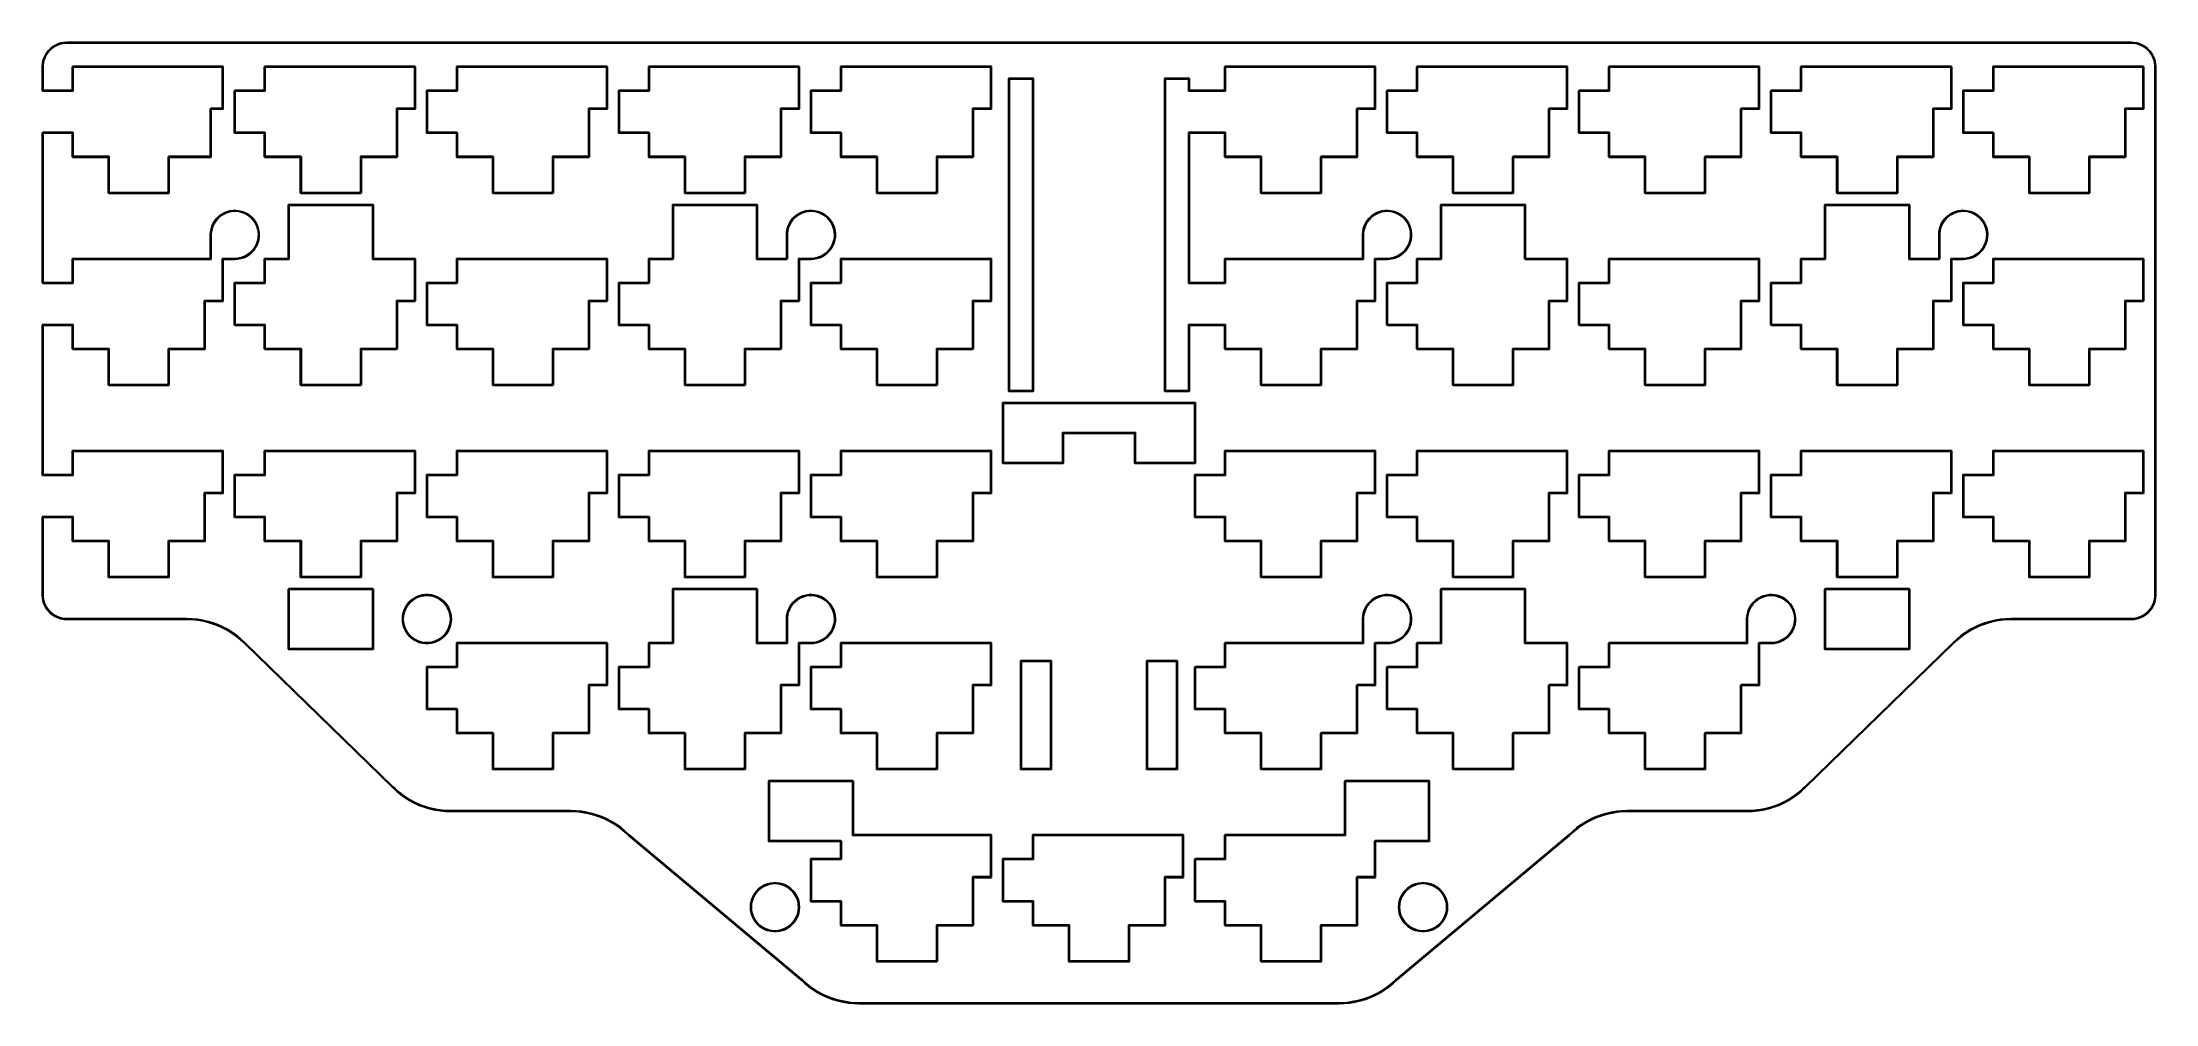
# Model space of a CAD drawing. Extents: x 29 to 238, y -143 to -48.
import ezdxf

# ---------------------------------------------------------------- set-up
doc = ezdxf.new("R2010")
doc.units = 0
doc.layers.add('BLACK', color=7, linetype='CONTINUOUS')

msp = doc.modelspace()

# ---------------------------------------------------------------- linework, layer by layer
at = {"layer": 'BLACK', "linetype": 'CONTINUOUS'}
for p, q in [((29.1364, -48.394), (29.344, -48.1864)), ((29.5159, -48.1678), (29.3048, -48.3548)), ((29.344, -48.1864), (29.5751, -48.0054)), ((29.748, -48.0076), (29.5159, -48.1678)), ((29.5751, -48.0054), (29.8264, -47.8535)), ((29.9977, -47.8765), (29.748, -48.0076)), ((29.8264, -47.8535), (30.0941, -47.733)), ((30.2614, -47.7765), (29.9977, -47.8765)), ((30.0941, -47.733), (30.3744, -47.6456)), ((30.5353, -47.709), (30.2614, -47.7765)), ((30.3744, -47.6456), (30.6632, -47.5927)), ((30.8152, -47.675), (30.5353, -47.709)), ((30.6632, -47.5927), (30.9562, -47.575)), ((30.9562, -47.675), (30.8152, -47.675)), ((30.9562, -47.575), (235.744, -47.575)), ((235.744, -47.675), (30.9562, -47.675)), ((235.744, -47.575), (235.744, -47.575)), ((235.744, -47.575), (236.037, -47.5927)), ((235.885, -47.675), (235.744, -47.675)), ((236.165, -47.709), (235.885, -47.675)), ((236.037, -47.5927), (236.326, -47.6457)), ((236.439, -47.7765), (236.165, -47.709)), ((236.326, -47.6457), (236.606, -47.733)), ((236.702, -47.8765), (236.439, -47.7765)), ((236.606, -47.733), (236.874, -47.8535)), ((236.952, -48.0076), (236.702, -47.8765)), ((236.874, -47.8535), (237.125, -48.0054)), ((237.184, -48.1678), (236.952, -48.0076)), ((237.125, -48.0054), (237.356, -48.1864)), ((237.395, -48.3548), (237.184, -48.1678)), ((237.356, -48.1864), (237.564, -48.394)), ((28.525, -50.0062), (28.5427, -49.7132)), ((28.525, -50.0063), (28.525, -50.0062)), ((28.525, -52.3875), (28.525, -50.0063)), ((28.5427, -49.7132), (28.5956, -49.4244)), ((28.5956, -49.4244), (28.683, -49.1441)), ((28.659, -49.5853), (28.625, -49.8652)), ((28.625, -49.8652), (28.625, -50.0062)), ((28.625, -50.0062), (28.625, -52.3375)), ((28.7265, -49.3114), (28.659, -49.5853)), ((28.683, -49.1441), (28.8035, -48.8764)), ((28.8265, -49.0477), (28.7265, -49.3114)), ((28.8035, -48.8764), (28.9554, -48.6251)), ((28.9576, -48.798), (28.8265, -49.0477)), ((28.9554, -48.6251), (29.1364, -48.394)), ((29.1178, -48.5659), (28.9576, -48.798)), ((29.3048, -48.3548), (29.1178, -48.5659)), ((31.5016, -50.0063), (31.5162, -49.9709)), ((31.5016, -52.3375), (31.5016, -50.0063)), ((31.5162, -49.9709), (31.5516, -49.9563)), ((31.5516, -49.9563), (46.4344, -49.9563)), ((46.3844, -50.0563), (31.6016, -50.0563)), ((31.6016, -50.0563), (31.6016, -52.3875)), ((46.3844, -54.1235), (46.3844, -50.0563)), ((46.4344, -49.9563), (46.4698, -49.9709)), ((46.4698, -49.9709), (46.4844, -50.0063)), ((46.4844, -50.0063), (46.4844, -54.1735)), ((50.5516, -50.0063), (50.5662, -49.9709)), ((50.5516, -52.3375), (50.5516, -50.0063)), ((50.5662, -49.9709), (50.6016, -49.9563)), ((50.6016, -49.9563), (65.4844, -49.9563)), ((50.6516, -50.0563), (50.6516, -52.3875)), ((65.4344, -50.0563), (50.6516, -50.0563)), ((65.4344, -54.1235), (65.4344, -50.0563)), ((65.4844, -49.9563), (65.5198, -49.9709)), ((65.5198, -49.9709), (65.5344, -50.0063)), ((65.5344, -50.0063), (65.5344, -54.1735)), ((69.6016, -50.0063), (69.6163, -49.9709)), ((69.6016, -52.3375), (69.6016, -50.0063)), ((69.6163, -49.9709), (69.6516, -49.9563)), ((69.6516, -49.9563), (84.5344, -49.9563)), ((69.7016, -50.0563), (69.7016, -52.3875)), ((84.4844, -50.0563), (69.7016, -50.0563)), ((84.4844, -54.1235), (84.4844, -50.0563)), ((84.5344, -49.9563), (84.5698, -49.9709)), ((84.5698, -49.9709), (84.5844, -50.0063)), ((84.5844, -50.0063), (84.5844, -54.1735)), ((88.6516, -50.0063), (88.6663, -49.9709)), ((88.6516, -52.3375), (88.6516, -50.0063)), ((88.6663, -49.9709), (88.7016, -49.9563)), ((88.7016, -49.9563), (103.584, -49.9563)), ((88.7516, -50.0563), (88.7516, -52.3875)), ((103.534, -50.0563), (88.7516, -50.0563)), ((103.534, -54.1235), (103.534, -50.0563)), ((103.584, -49.9563), (103.62, -49.9709)), ((103.62, -49.9709), (103.634, -50.0063)), ((103.634, -50.0063), (103.634, -54.1735)), ((107.702, -50.0063), (107.716, -49.9709)), ((107.702, -52.3375), (107.702, -50.0063)), ((107.716, -49.9709), (107.752, -49.9563)), ((107.752, -49.9563), (122.634, -49.9563)), ((107.802, -50.0563), (107.802, -52.3875)), ((122.584, -50.0563), (107.802, -50.0563)), ((122.584, -54.1235), (122.584, -50.0563)), ((122.634, -49.9563), (122.67, -49.9709)), ((122.67, -49.9709), (122.684, -50.0063)), ((122.684, -50.0063), (122.684, -54.1735)), ((145.802, -50.0063), (145.816, -49.9709)), ((145.802, -52.3375), (145.802, -50.0063)), ((145.816, -49.9709), (145.852, -49.9563)), ((145.852, -49.9563), (160.735, -49.9563)), ((145.902, -50.0563), (145.902, -52.3875)), ((160.685, -50.0563), (145.902, -50.0563)), ((160.685, -54.1235), (160.685, -50.0563)), ((160.735, -49.9563), (160.77, -49.9709)), ((160.77, -49.9709), (160.785, -50.0063)), ((160.785, -50.0063), (160.785, -54.1735)), ((164.852, -50.0063), (164.866, -49.9709)), ((164.852, -52.3375), (164.852, -50.0063)), ((164.866, -49.9709), (164.902, -49.9563)), ((164.902, -49.9563), (179.785, -49.9563)), ((164.952, -50.0563), (164.952, -52.3875)), ((179.735, -50.0563), (164.952, -50.0563)), ((179.735, -54.1235), (179.735, -50.0563)), ((179.785, -49.9563), (179.82, -49.9709)), ((179.82, -49.9709), (179.835, -50.0063)), ((179.835, -50.0063), (179.835, -54.1735)), ((183.902, -50.0063), (183.916, -49.9709)), ((183.902, -52.3375), (183.902, -50.0063)), ((183.916, -49.9709), (183.952, -49.9563)), ((183.952, -49.9563), (198.835, -49.9563)), ((184.002, -50.0563), (184.002, -52.3875)), ((198.785, -50.0563), (184.002, -50.0563)), ((198.785, -54.1235), (198.785, -50.0563)), ((198.835, -49.9563), (198.87, -49.9709)), ((198.87, -49.9709), (198.885, -50.0063)), ((198.885, -50.0063), (198.885, -54.1735)), ((202.952, -50.0063), (202.966, -49.9709)), ((202.952, -52.3375), (202.952, -50.0063)), ((202.966, -49.9709), (203.002, -49.9563)), ((203.002, -49.9563), (217.885, -49.9563)), ((203.052, -50.0563), (203.052, -52.3875)), ((217.835, -50.0563), (203.052, -50.0563)), ((217.835, -54.1235), (217.835, -50.0563)), ((217.885, -49.9563), (217.92, -49.9709)), ((217.92, -49.9709), (217.935, -50.0063)), ((217.935, -50.0063), (217.935, -54.1735)), ((222.002, -50.0063), (222.016, -49.9709)), ((222.002, -52.3375), (222.002, -50.0063)), ((222.016, -49.9709), (222.052, -49.9563)), ((222.052, -49.9563), (236.935, -49.9563)), ((222.102, -50.0563), (222.102, -52.3875)), ((236.885, -50.0563), (222.102, -50.0563)), ((236.885, -54.1235), (236.885, -50.0563)), ((236.935, -49.9563), (236.97, -49.9709)), ((236.97, -49.9709), (236.985, -50.0063)), ((236.985, -50.0063), (236.985, -54.1735)), ((237.582, -48.5659), (237.395, -48.3548)), ((237.564, -48.394), (237.745, -48.6252)), ((237.742, -48.798), (237.582, -48.5659)), ((237.873, -49.0477), (237.742, -48.798)), ((237.745, -48.6252), (237.897, -48.8764)), ((237.974, -49.3114), (237.873, -49.0477)), ((237.897, -48.8764), (238.017, -49.1441)), ((238.041, -49.5853), (237.974, -49.3114)), ((238.017, -49.1441), (238.104, -49.4244)), ((238.075, -49.8652), (238.041, -49.5853)), ((238.075, -50.0062), (238.075, -49.8652)), ((238.075, -102.394), (238.075, -50.0062)), ((238.075, -50.0062), (238.075, -50.0062)), ((238.104, -49.4244), (238.157, -49.7132)), ((238.157, -49.7132), (238.175, -50.0062)), ((238.175, -50.0062), (238.175, -50.0062)), ((238.175, -50.0062), (238.175, -102.394)), ((28.5397, -52.4229), (28.525, -52.3875)), ((28.525, -52.3875), (28.525, -52.3875)), ((28.625, -52.3375), (31.5016, -52.3375)), ((31.6016, -52.3875), (31.5869, -52.4229)), ((47.575, -52.3875), (47.5897, -52.3522)), ((47.575, -56.5547), (47.575, -52.3875)), ((47.5897, -52.3522), (47.625, -52.3375)), ((47.625, -52.3375), (50.5516, -52.3375)), ((50.6516, -52.3875), (50.637, -52.4229)), ((66.6251, -52.3875), (66.6397, -52.3522)), ((66.6251, -56.5547), (66.6251, -52.3875)), ((66.6397, -52.3522), (66.6751, -52.3375)), ((66.6751, -52.3375), (69.6016, -52.3375)), ((69.7016, -52.3875), (69.687, -52.4229)), ((85.6751, -52.3875), (85.6897, -52.3522)), ((85.6751, -56.5547), (85.6751, -52.3875)), ((85.6897, -52.3522), (85.7251, -52.3375)), ((85.7251, -52.3375), (88.6516, -52.3375)), ((88.7516, -52.3875), (88.737, -52.4229)), ((104.725, -52.3875), (104.74, -52.3522)), ((104.725, -56.5547), (104.725, -52.3875)), ((104.74, -52.3522), (104.775, -52.3375)), ((104.775, -52.3375), (107.702, -52.3375)), ((107.802, -52.3875), (107.787, -52.4229)), ((124.37, -51.1969), (124.385, -51.1616)), ((124.37, -82.1532), (124.37, -51.1969)), ((124.385, -51.1616), (124.42, -51.1469)), ((124.42, -51.1469), (126.802, -51.1469)), ((124.47, -51.2469), (124.47, -82.1032)), ((126.752, -51.2469), (124.47, -51.2469)), ((126.752, -82.1032), (126.752, -51.2469)), ((126.802, -51.1469), (126.837, -51.1616)), ((126.837, -51.1616), (126.852, -51.1969)), ((126.852, -51.1969), (126.852, -82.1532)), ((139.849, -51.1969), (139.863, -51.1616)), ((139.849, -82.1532), (139.849, -51.1969)), ((139.863, -51.1616), (139.899, -51.1469)), ((139.899, -51.1469), (142.28, -51.1469)), ((142.23, -51.2469), (139.949, -51.2469)), ((139.949, -51.2469), (139.949, -82.1032)), ((142.23, -52.3875), (142.23, -51.2469)), ((142.244, -52.4229), (142.23, -52.3875)), ((142.23, -52.3875), (142.23, -52.3875)), ((142.28, -51.1469), (142.315, -51.1616)), ((142.315, -51.1616), (142.33, -51.1969)), ((142.33, -51.1969), (142.33, -52.3375)), ((142.33, -52.3375), (145.802, -52.3375)), ((145.902, -52.3875), (145.887, -52.4229)), ((161.875, -52.3875), (161.89, -52.3522)), ((161.875, -56.5547), (161.875, -52.3875)), ((161.89, -52.3522), (161.925, -52.3375)), ((161.925, -52.3375), (164.852, -52.3375)), ((164.952, -52.3875), (164.937, -52.4229)), ((180.925, -52.3875), (180.94, -52.3522)), ((180.925, -56.5547), (180.925, -52.3875)), ((180.94, -52.3522), (180.975, -52.3375)), ((180.975, -52.3375), (183.902, -52.3375)), ((184.002, -52.3875), (183.987, -52.4229)), ((199.975, -52.3875), (199.99, -52.3522)), ((199.975, -56.5547), (199.975, -52.3875)), ((199.99, -52.3522), (200.025, -52.3375)), ((200.025, -52.3375), (202.952, -52.3375)), ((203.052, -52.3875), (203.037, -52.4229)), ((219.025, -52.3875), (219.04, -52.3522)), ((219.025, -56.5547), (219.025, -52.3875)), ((219.04, -52.3522), (219.075, -52.3375)), ((219.075, -52.3375), (222.002, -52.3375)), ((222.102, -52.3875), (222.087, -52.4229)), ((28.575, -52.4375), (28.5397, -52.4229)), ((31.5516, -52.4375), (28.575, -52.4375)), ((28.575, -52.4375), (28.575, -52.4375)), ((31.5869, -52.4229), (31.5516, -52.4375)), ((45.1938, -54.1735), (45.2084, -54.1381)), ((45.1938, -58.886), (45.1938, -54.1735)), ((45.2084, -54.1381), (45.2438, -54.1235)), ((45.2438, -54.1235), (46.3844, -54.1235)), ((46.4344, -54.2235), (45.2938, -54.2235)), ((45.2938, -54.2235), (45.2938, -58.936)), ((46.4698, -54.2088), (46.4344, -54.2235)), ((46.4844, -54.1735), (46.4698, -54.2088)), ((50.6016, -52.4375), (47.675, -52.4375)), ((47.675, -52.4375), (47.675, -56.5047)), ((50.637, -52.4229), (50.6016, -52.4375)), ((63.6485, -54.1735), (63.6631, -54.1381)), ((63.6485, -58.886), (63.6485, -54.1735)), ((63.6631, -54.1381), (63.6985, -54.1235)), ((63.6985, -54.1235), (65.4344, -54.1235)), ((65.4844, -54.2235), (63.7485, -54.2235)), ((63.7485, -54.2235), (63.7485, -58.936)), ((65.5198, -54.2088), (65.4844, -54.2235)), ((65.5344, -54.1735), (65.5198, -54.2088)), ((69.6516, -52.4375), (66.7251, -52.4375)), ((66.7251, -52.4375), (66.7251, -56.5047)), ((69.687, -52.4229), (69.6516, -52.4375)), ((82.6985, -54.1735), (82.7132, -54.1381)), ((82.6985, -58.886), (82.6985, -54.1735)), ((82.7132, -54.1381), (82.7485, -54.1235)), ((82.7485, -54.1235), (84.4844, -54.1235)), ((84.5344, -54.2235), (82.7985, -54.2235)), ((82.7985, -54.2235), (82.7985, -58.936)), ((84.5698, -54.2088), (84.5344, -54.2235)), ((84.5844, -54.1735), (84.5698, -54.2088)), ((88.7016, -52.4375), (85.7751, -52.4375)), ((85.7751, -52.4375), (85.7751, -56.5047)), ((88.737, -52.4229), (88.7016, -52.4375)), ((101.749, -54.1735), (101.763, -54.1381)), ((101.749, -58.886), (101.749, -54.1735)), ((101.763, -54.1381), (101.799, -54.1235)), ((101.799, -54.1235), (103.534, -54.1235)), ((103.584, -54.2235), (101.849, -54.2235)), ((101.849, -54.2235), (101.849, -58.936)), ((103.62, -54.2088), (103.584, -54.2235)), ((103.634, -54.1735), (103.62, -54.2088)), ((107.752, -52.4375), (104.825, -52.4375)), ((104.825, -52.4375), (104.825, -56.5047)), ((107.787, -52.4229), (107.752, -52.4375)), ((120.799, -54.1735), (120.813, -54.1381)), ((120.799, -58.886), (120.799, -54.1735)), ((120.813, -54.1381), (120.849, -54.1235)), ((120.849, -54.1235), (122.584, -54.1235)), ((122.634, -54.2235), (120.899, -54.2235)), ((120.899, -54.2235), (120.899, -58.936)), ((122.67, -54.2088), (122.634, -54.2235)), ((122.684, -54.1735), (122.67, -54.2088)), ((142.28, -52.4375), (142.244, -52.4229)), ((145.852, -52.4375), (142.28, -52.4375)), ((145.887, -52.4229), (145.852, -52.4375)), ((158.899, -54.1735), (158.913, -54.1381)), ((158.899, -58.886), (158.899, -54.1735)), ((158.913, -54.1381), (158.949, -54.1235)), ((158.949, -54.1235), (160.685, -54.1235)), ((160.735, -54.2235), (158.999, -54.2235)), ((158.999, -54.2235), (158.999, -58.936)), ((160.77, -54.2088), (160.735, -54.2235)), ((160.785, -54.1735), (160.77, -54.2088)), ((164.902, -52.4375), (161.975, -52.4375)), ((161.975, -52.4375), (161.975, -56.5047)), ((164.937, -52.4229), (164.902, -52.4375)), ((177.949, -54.1735), (177.963, -54.1381)), ((177.949, -58.886), (177.949, -54.1735)), ((177.963, -54.1381), (177.999, -54.1235)), ((177.999, -54.1235), (179.735, -54.1235)), ((179.785, -54.2235), (178.049, -54.2235)), ((178.049, -54.2235), (178.049, -58.936)), ((179.82, -54.2088), (179.785, -54.2235)), ((179.835, -54.1735), (179.82, -54.2088)), ((183.952, -52.4375), (181.025, -52.4375)), ((181.025, -52.4375), (181.025, -56.5047)), ((183.987, -52.4229), (183.952, -52.4375)), ((196.999, -54.1735), (197.013, -54.1381)), ((196.999, -58.886), (196.999, -54.1735)), ((197.013, -54.1381), (197.049, -54.1235)), ((197.049, -54.1235), (198.785, -54.1235)), ((198.835, -54.2235), (197.099, -54.2235)), ((197.099, -54.2235), (197.099, -58.936)), ((198.87, -54.2088), (198.835, -54.2235)), ((198.885, -54.1735), (198.87, -54.2088)), ((203.002, -52.4375), (200.075, -52.4375)), ((200.075, -52.4375), (200.075, -56.5047)), ((203.037, -52.4229), (203.002, -52.4375)), ((216.049, -54.1735), (216.063, -54.1381)), ((216.049, -58.886), (216.049, -54.1735)), ((216.063, -54.1381), (216.099, -54.1235)), ((216.099, -54.1235), (217.835, -54.1235)), ((217.885, -54.2235), (216.149, -54.2235)), ((216.149, -54.2235), (216.149, -58.936)), ((217.92, -54.2088), (217.885, -54.2235)), ((217.935, -54.1735), (217.92, -54.2088)), ((222.052, -52.4375), (219.125, -52.4375)), ((219.125, -52.4375), (219.125, -56.5047)), ((222.087, -52.4229), (222.052, -52.4375)), ((235.099, -54.1735), (235.113, -54.1381)), ((235.099, -58.886), (235.099, -54.1735)), ((235.113, -54.1381), (235.149, -54.1235)), ((235.149, -54.1235), (236.885, -54.1235)), ((236.935, -54.2235), (235.199, -54.2235)), ((235.199, -54.2235), (235.199, -58.936)), ((236.97, -54.2088), (236.935, -54.2235)), ((236.985, -54.1735), (236.97, -54.2088)), ((28.525, -56.5547), (28.5397, -56.5194)), ((28.525, -71.4376), (28.525, -56.5547)), ((28.5397, -56.5194), (28.575, -56.5047)), ((28.575, -56.5047), (31.5516, -56.5047)), ((31.5016, -56.6047), (28.625, -56.6047)), ((28.625, -56.6047), (28.625, -71.3876)), ((31.5016, -58.936), (31.5016, -56.6047)), ((31.5516, -56.5047), (31.5869, -56.5194)), ((31.5869, -56.5194), (31.6016, -56.5547)), ((31.6016, -56.5547), (31.6016, -58.886)), ((47.5897, -56.5901), (47.575, -56.5547)), ((47.575, -56.5547), (47.575, -56.5547)), ((47.625, -56.6047), (47.5897, -56.5901)), ((50.5516, -56.6047), (47.625, -56.6047)), ((47.675, -56.5047), (50.6016, -56.5047)), ((50.5516, -58.936), (50.5516, -56.6047)), ((50.6016, -56.5047), (50.637, -56.5194)), ((50.637, -56.5194), (50.6516, -56.5547)), ((50.6516, -56.5547), (50.6516, -58.886)), ((66.6397, -56.5901), (66.6251, -56.5547)), ((66.6751, -56.6047), (66.6397, -56.5901)), ((69.6016, -56.6047), (66.6751, -56.6047)), ((66.7251, -56.5047), (69.6516, -56.5047)), ((69.6016, -58.936), (69.6016, -56.6047)), ((69.6516, -56.5047), (69.687, -56.5194)), ((69.687, -56.5194), (69.7016, -56.5547)), ((69.7016, -56.5547), (69.7016, -58.886)), ((85.6897, -56.5901), (85.6751, -56.5547)), ((85.6751, -56.5547), (85.6751, -56.5547)), ((85.7251, -56.6047), (85.6897, -56.5901)), ((88.6516, -56.6047), (85.7251, -56.6047)), ((85.7751, -56.5047), (88.7016, -56.5047)), ((88.6516, -58.936), (88.6516, -56.6047)), ((88.7016, -56.5047), (88.737, -56.5194)), ((88.737, -56.5194), (88.7516, -56.5547)), ((88.7516, -56.5547), (88.7516, -58.886)), ((104.74, -56.5901), (104.725, -56.5547)), ((104.775, -56.6047), (104.74, -56.5901)), ((107.702, -56.6047), (104.775, -56.6047)), ((104.825, -56.5047), (107.752, -56.5047)), ((107.702, -58.936), (107.702, -56.6047)), ((107.752, -56.5047), (107.787, -56.5194)), ((107.787, -56.5194), (107.802, -56.5547)), ((107.802, -56.5547), (107.802, -58.886)), ((142.23, -56.5547), (142.244, -56.5194)), ((142.23, -71.4376), (142.23, -56.5547)), ((142.244, -56.5194), (142.28, -56.5047)), ((142.28, -56.5047), (145.852, -56.5047)), ((145.802, -56.6047), (142.33, -56.6047)), ((142.33, -56.6047), (142.33, -71.3876)), ((145.802, -58.936), (145.802, -56.6047)), ((145.852, -56.5047), (145.887, -56.5194)), ((145.887, -56.5194), (145.902, -56.5547)), ((145.902, -56.5547), (145.902, -58.886)), ((161.89, -56.5901), (161.875, -56.5547)), ((161.875, -56.5547), (161.875, -56.5547)), ((161.925, -56.6047), (161.89, -56.5901)), ((164.852, -56.6047), (161.925, -56.6047)), ((161.975, -56.5047), (164.902, -56.5047)), ((164.852, -58.936), (164.852, -56.6047)), ((164.902, -56.5047), (164.937, -56.5194)), ((164.937, -56.5194), (164.952, -56.5547)), ((164.952, -56.5547), (164.952, -58.886)), ((180.94, -56.5901), (180.925, -56.5547)), ((180.925, -56.5547), (180.925, -56.5547)), ((180.975, -56.6047), (180.94, -56.5901)), ((183.902, -56.6047), (180.975, -56.6047)), ((181.025, -56.5047), (183.952, -56.5047)), ((183.902, -58.936), (183.902, -56.6047)), ((183.952, -56.5047), (183.987, -56.5194)), ((183.987, -56.5194), (184.002, -56.5547)), ((184.002, -56.5547), (184.002, -58.886)), ((199.99, -56.5901), (199.975, -56.5547)), ((199.975, -56.5547), (199.975, -56.5547)), ((200.025, -56.6047), (199.99, -56.5901)), ((202.952, -56.6047), (200.025, -56.6047)), ((200.075, -56.5047), (203.002, -56.5047)), ((202.952, -58.936), (202.952, -56.6047)), ((203.002, -56.5047), (203.037, -56.5194)), ((203.037, -56.5194), (203.052, -56.5547)), ((203.052, -56.5547), (203.052, -58.886)), ((219.04, -56.5901), (219.025, -56.5547)), ((219.025, -56.5547), (219.025, -56.5547)), ((219.075, -56.6047), (219.04, -56.5901)), ((222.002, -56.6047), (219.075, -56.6047)), ((219.125, -56.5047), (222.052, -56.5047)), ((222.002, -58.936), (222.002, -56.6047)), ((222.052, -56.5047), (222.087, -56.5194)), ((222.087, -56.5194), (222.102, -56.5547)), ((222.102, -56.5547), (222.102, -58.886)), ((31.5162, -58.9713), (31.5016, -58.936)), ((31.5516, -58.986), (31.5162, -58.9713)), ((35.0735, -58.986), (31.5516, -58.986)), ((31.6016, -58.886), (35.1235, -58.886)), ((35.0735, -62.5079), (35.0735, -58.986)), ((35.1235, -58.886), (35.1588, -58.9006)), ((35.1588, -58.9006), (35.1735, -58.936)), ((35.1735, -58.936), (35.1735, -62.4579)), ((41.0266, -58.936), (41.0412, -58.9006)), ((41.0266, -62.4579), (41.0266, -58.936)), ((41.0412, -58.9006), (41.0766, -58.886)), ((41.0766, -58.886), (45.1938, -58.886)), ((45.2438, -58.986), (41.1266, -58.986)), ((41.1266, -58.986), (41.1266, -62.5079)), ((45.2791, -58.9713), (45.2438, -58.986)), ((45.2938, -58.936), (45.2791, -58.9713)), ((50.5662, -58.9713), (50.5516, -58.936)), ((50.6016, -58.986), (50.5662, -58.9713)), ((54.1235, -58.986), (50.6016, -58.986)), ((50.6516, -58.886), (54.1735, -58.886)), ((54.1235, -62.5079), (54.1235, -58.986)), ((54.1735, -58.886), (54.2088, -58.9006)), ((54.2088, -58.9006), (54.2235, -58.936)), ((54.2235, -58.936), (54.2235, -62.4579)), ((60.0766, -58.936), (60.0913, -58.9006)), ((60.0766, -62.4579), (60.0766, -58.936)), ((60.0913, -58.9006), (60.1266, -58.886)), ((60.1266, -58.886), (63.6485, -58.886)), ((63.6985, -58.986), (60.1766, -58.986)), ((60.1766, -58.986), (60.1766, -62.5079)), ((63.7338, -58.9713), (63.6985, -58.986)), ((63.7485, -58.936), (63.7338, -58.9713)), ((69.6163, -58.9713), (69.6016, -58.936)), ((69.6516, -58.986), (69.6163, -58.9713)), ((73.1735, -58.986), (69.6516, -58.986)), ((69.7016, -58.886), (73.2235, -58.886)), ((73.1735, -62.5079), (73.1735, -58.986)), ((73.2235, -58.886), (73.2589, -58.9006)), ((73.2589, -58.9006), (73.2735, -58.936)), ((73.2735, -58.936), (73.2735, -62.4579)), ((79.1266, -58.936), (79.1413, -58.9006)), ((79.1266, -62.4579), (79.1266, -58.936)), ((79.1413, -58.9006), (79.1766, -58.886)), ((79.1766, -58.886), (82.6985, -58.886)), ((82.7485, -58.986), (79.2266, -58.986)), ((79.2266, -58.986), (79.2266, -62.5079)), ((82.7839, -58.9713), (82.7485, -58.986)), ((82.7985, -58.936), (82.7839, -58.9713)), ((88.6663, -58.9713), (88.6516, -58.936)), ((88.7016, -58.986), (88.6663, -58.9713)), ((92.2235, -58.986), (88.7016, -58.986)), ((88.7516, -58.886), (92.2735, -58.886)), ((92.2235, -62.5079), (92.2235, -58.986)), ((92.2735, -58.886), (92.3089, -58.9006)), ((92.3089, -58.9006), (92.3235, -58.936)), ((92.3235, -58.936), (92.3235, -62.4579)), ((98.1766, -58.936), (98.1913, -58.9006)), ((98.1766, -62.4579), (98.1766, -58.936)), ((98.1913, -58.9006), (98.2266, -58.886)), ((98.2266, -58.886), (101.749, -58.886)), ((101.799, -58.986), (98.2766, -58.986)), ((98.2766, -58.986), (98.2766, -62.5079)), ((101.834, -58.9713), (101.799, -58.986)), ((101.849, -58.936), (101.834, -58.9713)), ((107.716, -58.9713), (107.702, -58.936)), ((107.752, -58.986), (107.716, -58.9713)), ((111.274, -58.986), (107.752, -58.986)), ((107.802, -58.886), (111.324, -58.886)), ((111.274, -62.5079), (111.274, -58.986)), ((111.324, -58.886), (111.359, -58.9006)), ((111.359, -58.9006), (111.374, -58.936)), ((111.374, -58.936), (111.374, -62.4579)), ((117.227, -58.936), (117.241, -58.9006)), ((117.227, -62.4579), (117.227, -58.936)), ((117.241, -58.9006), (117.277, -58.886)), ((117.277, -58.886), (120.799, -58.886)), ((120.849, -58.986), (117.327, -58.986)), ((117.327, -58.986), (117.327, -62.5079)), ((120.884, -58.9713), (120.849, -58.986)), ((120.899, -58.936), (120.884, -58.9713)), ((145.816, -58.9713), (145.802, -58.936)), ((145.852, -58.986), (145.816, -58.9713)), ((149.374, -58.986), (145.852, -58.986)), ((145.902, -58.886), (149.424, -58.886)), ((149.374, -62.5079), (149.374, -58.986)), ((149.424, -58.886), (149.459, -58.9006)), ((149.459, -58.9006), (149.474, -58.936)), ((149.474, -58.936), (149.474, -62.4579)), ((155.327, -58.936), (155.341, -58.9006)), ((155.327, -62.4579), (155.327, -58.936)), ((155.341, -58.9006), (155.377, -58.886)), ((155.377, -58.886), (158.899, -58.886)), ((158.949, -58.986), (155.427, -58.986)), ((155.427, -58.986), (155.427, -62.5079)), ((158.984, -58.9713), (158.949, -58.986)), ((158.999, -58.936), (158.984, -58.9713)), ((164.866, -58.9713), (164.852, -58.936)), ((164.902, -58.986), (164.866, -58.9713)), ((168.424, -58.986), (164.902, -58.986)), ((164.952, -58.886), (168.474, -58.886)), ((168.424, -62.5079), (168.424, -58.986)), ((168.474, -58.886), (168.509, -58.9006)), ((168.509, -58.9006), (168.524, -58.936)), ((168.524, -58.936), (168.524, -62.4579)), ((174.377, -58.936), (174.391, -58.9006)), ((174.377, -62.4579), (174.377, -58.936)), ((174.391, -58.9006), (174.427, -58.886)), ((174.427, -58.886), (177.949, -58.886)), ((177.999, -58.986), (174.477, -58.986)), ((174.477, -58.986), (174.477, -62.5079)), ((178.034, -58.9713), (177.999, -58.986)), ((178.049, -58.936), (178.034, -58.9713)), ((183.916, -58.9713), (183.902, -58.936)), ((183.902, -58.936), (183.902, -58.936)), ((183.952, -58.986), (183.916, -58.9713)), ((187.474, -58.986), (183.952, -58.986)), ((184.002, -58.886), (187.524, -58.886)), ((187.474, -62.5079), (187.474, -58.986)), ((187.524, -58.886), (187.559, -58.9006)), ((187.559, -58.9006), (187.574, -58.936)), ((187.574, -58.936), (187.574, -62.4579)), ((193.427, -58.936), (193.441, -58.9006)), ((193.427, -62.4579), (193.427, -58.936)), ((193.441, -58.9006), (193.477, -58.886)), ((193.477, -58.886), (196.999, -58.886)), ((197.049, -58.986), (193.527, -58.986)), ((193.527, -58.986), (193.527, -62.5079)), ((197.084, -58.9713), (197.049, -58.986)), ((197.099, -58.936), (197.084, -58.9713)), ((202.966, -58.9713), (202.952, -58.936)), ((203.002, -58.986), (202.966, -58.9713)), ((206.524, -58.986), (203.002, -58.986)), ((203.052, -58.886), (206.574, -58.886)), ((206.524, -62.5079), (206.524, -58.986)), ((206.574, -58.886), (206.609, -58.9006)), ((206.609, -58.9006), (206.624, -58.936)), ((206.624, -58.936), (206.624, -62.4579)), ((212.477, -58.936), (212.491, -58.9006)), ((212.477, -62.4579), (212.477, -58.936)), ((212.491, -58.9006), (212.527, -58.886)), ((212.527, -58.886), (216.049, -58.886)), ((216.099, -58.986), (212.577, -58.986)), ((212.577, -58.986), (212.577, -62.5079)), ((216.134, -58.9713), (216.099, -58.986)), ((216.149, -58.936), (216.134, -58.9713)), ((222.016, -58.9713), (222.002, -58.936)), ((222.052, -58.986), (222.016, -58.9713)), ((225.574, -58.986), (222.052, -58.986)), ((222.102, -58.886), (225.624, -58.886)), ((225.574, -62.5079), (225.574, -58.986)), ((225.624, -58.886), (225.659, -58.9006)), ((225.659, -58.9006), (225.674, -58.936)), ((225.674, -58.936), (225.674, -62.4579)), ((231.527, -58.936), (231.541, -58.9006)), ((231.527, -62.4579), (231.527, -58.936)), ((231.541, -58.9006), (231.577, -58.886)), ((231.577, -58.886), (235.099, -58.886)), ((235.149, -58.986), (231.627, -58.986)), ((231.627, -58.986), (231.627, -62.5079)), ((235.184, -58.9713), (235.149, -58.986)), ((235.199, -58.936), (235.184, -58.9713)), ((35.0881, -62.5432), (35.0735, -62.5079)), ((35.1235, -62.5579), (35.0881, -62.5432)), ((41.0766, -62.5579), (35.1235, -62.5579)), ((35.1735, -62.4579), (41.0266, -62.4579)), ((41.112, -62.5432), (41.0766, -62.5579)), ((41.1266, -62.5079), (41.112, -62.5432)), ((54.1381, -62.5432), (54.1235, -62.5079)), ((54.1735, -62.5579), (54.1381, -62.5432)), ((60.1266, -62.5579), (54.1735, -62.5579)), ((54.2235, -62.4579), (60.0766, -62.4579)), ((60.162, -62.5432), (60.1266, -62.5579)), ((60.1766, -62.5079), (60.162, -62.5432)), ((73.1881, -62.5432), (73.1735, -62.5079)), ((73.1735, -62.5079), (73.1735, -62.5079)), ((73.2235, -62.5579), (73.1881, -62.5432)), ((79.1766, -62.5579), (73.2235, -62.5579)), ((73.2735, -62.4579), (79.1266, -62.4579)), ((79.212, -62.5432), (79.1766, -62.5579)), ((79.2266, -62.5079), (79.212, -62.5432)), ((92.2382, -62.5432), (92.2235, -62.5079)), ((92.2235, -62.5079), (92.2235, -62.5079)), ((92.2735, -62.5579), (92.2382, -62.5432)), ((98.2266, -62.5579), (92.2735, -62.5579)), ((92.3235, -62.4579), (98.1766, -62.4579)), ((98.262, -62.5432), (98.2266, -62.5579)), ((98.2766, -62.5079), (98.262, -62.5432)), ((111.288, -62.5432), (111.274, -62.5079)), ((111.274, -62.5079), (111.274, -62.5079)), ((111.324, -62.5579), (111.288, -62.5432)), ((117.277, -62.5579), (111.324, -62.5579)), ((111.374, -62.4579), (117.227, -62.4579)), ((117.312, -62.5432), (117.277, -62.5579)), ((117.327, -62.5079), (117.312, -62.5432)), ((149.388, -62.5432), (149.374, -62.5079)), ((149.374, -62.5079), (149.374, -62.5079)), ((149.424, -62.5579), (149.388, -62.5432)), ((155.377, -62.5579), (149.424, -62.5579)), ((149.474, -62.4579), (155.327, -62.4579)), ((155.412, -62.5432), (155.377, -62.5579)), ((155.427, -62.5079), (155.412, -62.5432)), ((168.438, -62.5432), (168.424, -62.5079)), ((168.424, -62.5079), (168.424, -62.5079)), ((168.474, -62.5579), (168.438, -62.5432)), ((174.427, -62.5579), (168.474, -62.5579)), ((168.524, -62.4579), (174.377, -62.4579)), ((174.462, -62.5432), (174.427, -62.5579)), ((174.477, -62.5079), (174.462, -62.5432)), ((187.488, -62.5432), (187.474, -62.5079)), ((187.474, -62.5079), (187.474, -62.5079)), ((187.524, -62.5579), (187.488, -62.5432)), ((193.477, -62.5579), (187.524, -62.5579)), ((187.574, -62.4579), (193.427, -62.4579)), ((193.512, -62.5432), (193.477, -62.5579)), ((193.527, -62.5079), (193.512, -62.5432)), ((206.538, -62.5432), (206.524, -62.5079)), ((206.574, -62.5579), (206.538, -62.5432)), ((212.527, -62.5579), (206.574, -62.5579)), ((206.624, -62.4579), (212.477, -62.4579)), ((212.562, -62.5432), (212.527, -62.5579)), ((212.577, -62.5079), (212.562, -62.5432)), ((225.588, -62.5432), (225.574, -62.5079)), ((225.574, -62.5079), (225.574, -62.5079)), ((225.624, -62.5579), (225.588, -62.5432)), ((231.577, -62.5579), (225.624, -62.5579)), ((225.674, -62.4579), (231.527, -62.4579)), ((231.612, -62.5432), (231.577, -62.5579)), ((231.627, -62.5079), (231.612, -62.5432)), ((45.8363, -65.0284), (46.0537, -64.8198)), ((46.0448, -64.9546), (45.8391, -65.1693)), ((46.2761, -64.7678), (46.0448, -64.9546)), ((46.0537, -64.8198), (46.2953, -64.6397)), ((46.5293, -64.6119), (46.2761, -64.7678)), ((46.2953, -64.6397), (46.5572, -64.4908)), ((46.8002, -64.4895), (46.5293, -64.6119)), ((46.5572, -64.4908), (46.8356, -64.3755)), ((47.0845, -64.4024), (46.8002, -64.4895)), ((46.8356, -64.3755), (47.1261, -64.2956)), ((47.3776, -64.3522), (47.0845, -64.4024)), ((47.1261, -64.2956), (47.4243, -64.2521)), ((47.6746, -64.3395), (47.3776, -64.3522)), ((47.4243, -64.2521), (47.7255, -64.2459)), ((47.9709, -64.3647), (47.6746, -64.3395)), ((47.7255, -64.2459), (48.0252, -64.277)), ((48.2615, -64.4274), (47.9709, -64.3647)), ((48.0252, -64.277), (48.3188, -64.3449)), ((48.5419, -64.5264), (48.2615, -64.4274)), ((48.3188, -64.3449), (48.6017, -64.4486)), ((48.8074, -64.6603), (48.5419, -64.5264)), ((48.6017, -64.4486), (48.8696, -64.5865)), ((49.0537, -64.8268), (48.8074, -64.6603)), ((48.8696, -64.5865), (49.1183, -64.7565)), ((49.2769, -65.0232), (49.0537, -64.8268)), ((49.1183, -64.7565), (49.3442, -64.9559)), ((49.3442, -64.9559), (49.5436, -65.1818)), ((52.9329, -63.6985), (52.9475, -63.6631)), ((52.9329, -69.0063), (52.9329, -63.6985)), ((52.9475, -63.6631), (52.9829, -63.6485)), ((52.9829, -63.6485), (61.3172, -63.6485)), ((53.0329, -63.7485), (53.0329, -69.0563)), ((61.2672, -63.7485), (53.0329, -63.7485)), ((61.2672, -69.0563), (61.2672, -63.7485)), ((61.3172, -63.6485), (61.3526, -63.6631)), ((61.3526, -63.6631), (61.3672, -63.6985)), ((61.3672, -63.6985), (61.3672, -69.0063)), ((91.0329, -63.6985), (91.0475, -63.6631)), ((91.0329, -69.0063), (91.0329, -63.6985)), ((91.0475, -63.6631), (91.0829, -63.6485)), ((91.0829, -63.6485), (99.4173, -63.6485)), ((91.1329, -63.7485), (91.1329, -69.0563)), ((99.3673, -63.7485), (91.1329, -63.7485)), ((99.3673, -69.0563), (99.3673, -63.7485)), ((99.4173, -63.6485), (99.4526, -63.6631)), ((99.4526, -63.6631), (99.4673, -63.6985)), ((99.4673, -63.6985), (99.4673, -69.0063)), ((102.986, -65.0284), (103.204, -64.8198)), ((103.195, -64.9546), (102.989, -65.1693)), ((103.426, -64.7678), (103.195, -64.9546)), ((103.204, -64.8198), (103.445, -64.6397)), ((103.679, -64.6119), (103.426, -64.7678)), ((103.445, -64.6397), (103.707, -64.4909)), ((103.95, -64.4895), (103.679, -64.6119)), ((103.707, -64.4909), (103.986, -64.3756)), ((104.235, -64.4024), (103.95, -64.4895)), ((103.986, -64.3756), (104.276, -64.2956)), ((104.528, -64.3522), (104.235, -64.4024)), ((104.276, -64.2956), (104.574, -64.2521)), ((104.825, -64.3396), (104.528, -64.3522)), ((104.574, -64.2521), (104.876, -64.2459)), ((105.121, -64.3648), (104.825, -64.3396)), ((104.876, -64.2459), (105.175, -64.277)), ((105.412, -64.4274), (105.121, -64.3648)), ((105.175, -64.277), (105.469, -64.3449)), ((105.692, -64.5265), (105.412, -64.4274)), ((105.469, -64.3449), (105.752, -64.4486)), ((105.957, -64.6603), (105.692, -64.5265)), ((105.752, -64.4486), (106.02, -64.5865)), ((106.204, -64.8268), (105.957, -64.6603)), ((106.02, -64.5865), (106.268, -64.7565)), ((106.427, -65.0233), (106.204, -64.8268)), ((106.268, -64.7565), (106.494, -64.956)), ((106.494, -64.956), (106.694, -65.1818)), ((160.136, -65.0285), (160.354, -64.8199)), ((160.345, -64.9547), (160.139, -65.1693)), ((160.576, -64.7679), (160.345, -64.9547)), ((160.354, -64.8199), (160.595, -64.6398)), ((160.829, -64.612), (160.576, -64.7679)), ((160.595, -64.6398), (160.857, -64.4909)), ((161.1, -64.4895), (160.829, -64.612)), ((160.857, -64.4909), (161.136, -64.3756)), ((161.385, -64.4025), (161.1, -64.4895)), ((161.136, -64.3756), (161.426, -64.2956)), ((161.678, -64.3522), (161.385, -64.4025)), ((161.426, -64.2956), (161.724, -64.2522)), ((161.975, -64.3396), (161.678, -64.3522)), ((161.724, -64.2522), (162.026, -64.246)), ((162.271, -64.3648), (161.975, -64.3396)), ((162.026, -64.246), (162.325, -64.277)), ((162.562, -64.4275), (162.271, -64.3648)), ((162.325, -64.277), (162.619, -64.345)), ((162.842, -64.5265), (162.562, -64.4275)), ((162.619, -64.345), (162.902, -64.4487)), ((163.107, -64.6604), (162.842, -64.5265)), ((162.902, -64.4487), (163.17, -64.5866)), ((163.354, -64.8269), (163.107, -64.6604)), ((163.17, -64.5866), (163.418, -64.7565)), ((163.577, -65.0233), (163.354, -64.8269)), ((163.418, -64.7565), (163.644, -64.956)), ((163.644, -64.956), (163.844, -65.1818)), ((167.233, -63.6985), (167.248, -63.6631)), ((167.233, -69.0063), (167.233, -63.6985)), ((167.248, -63.6631), (167.283, -63.6485)), ((167.283, -63.6485), (175.617, -63.6485)), ((167.333, -63.7485), (167.333, -69.0563)), ((175.567, -63.7485), (167.333, -63.7485)), ((175.567, -69.0563), (175.567, -63.7485)), ((175.617, -63.6485), (175.653, -63.6631)), ((175.653, -63.6631), (175.667, -63.6985)), ((175.667, -63.6985), (175.667, -69.0063)), ((205.333, -63.6985), (205.348, -63.6631)), ((205.333, -69.0063), (205.333, -63.6985)), ((205.348, -63.6631), (205.383, -63.6485)), ((205.383, -63.6485), (213.717, -63.6485)), ((205.433, -63.7485), (205.433, -69.0563)), ((213.667, -63.7485), (205.433, -63.7485)), ((213.667, -69.0563), (213.667, -63.7485)), ((213.717, -63.6485), (213.753, -63.6631)), ((213.753, -63.6631), (213.767, -63.6985)), ((213.767, -63.6985), (213.767, -69.0063)), ((217.286, -65.0284), (217.504, -64.8198)), ((217.495, -64.9546), (217.289, -65.1693)), ((217.726, -64.7678), (217.495, -64.9546)), ((217.504, -64.8198), (217.745, -64.6397)), ((217.979, -64.6119), (217.726, -64.7678)), ((217.745, -64.6397), (218.007, -64.4909)), ((218.25, -64.4895), (217.979, -64.6119)), ((218.007, -64.4909), (218.286, -64.3756)), ((218.535, -64.4024), (218.25, -64.4895)), ((218.286, -64.3756), (218.576, -64.2956)), ((218.828, -64.3522), (218.535, -64.4024)), ((218.576, -64.2956), (218.874, -64.2521)), ((219.125, -64.3396), (218.828, -64.3522)), ((218.874, -64.2521), (219.176, -64.2459)), ((219.421, -64.3648), (219.125, -64.3396)), ((219.176, -64.2459), (219.475, -64.277)), ((219.712, -64.4274), (219.421, -64.3648)), ((219.475, -64.277), (219.769, -64.3449)), ((219.992, -64.5265), (219.712, -64.4274)), ((219.769, -64.3449), (220.052, -64.4486)), ((220.258, -64.6603), (219.992, -64.5265)), ((220.052, -64.4486), (220.32, -64.5865)), ((220.504, -64.8268), (220.258, -64.6603)), ((220.32, -64.5865), (220.569, -64.7565)), ((220.727, -65.0233), (220.504, -64.8268)), ((220.569, -64.7565), (220.794, -64.956)), ((220.794, -64.956), (220.994, -65.1818)), ((45.1938, -66.6751), (45.2125, -66.3743)), ((45.1938, -69.0063), (45.1938, -66.6751)), ((45.1938, -66.6751), (45.1938, -66.6751)), ((45.2125, -66.3743), (45.2682, -66.0782)), ((45.2682, -66.0782), (45.3601, -65.7913)), ((45.3315, -66.2315), (45.2937, -66.5264)), ((45.2937, -66.5264), (45.2938, -66.6751)), ((45.2938, -66.6751), (45.2938, -66.6751)), ((45.2938, -66.6751), (45.2938, -69.0563)), ((45.4064, -65.9438), (45.3315, -66.2315)), ((45.3601, -65.7913), (45.4868, -65.5179)), ((45.5173, -65.6679), (45.4064, -65.9438)), ((45.4868, -65.5179), (45.6464, -65.2623)), ((45.6623, -65.4083), (45.5173, -65.6679)), ((45.6464, -65.2623), (45.8363, -65.0284)), ((45.8391, -65.1693), (45.6623, -65.4083)), ((49.4733, -65.2464), (49.2769, -65.0232)), ((49.6398, -65.4928), (49.4733, -65.2464)), ((49.5436, -65.1818), (49.7136, -65.4305)), ((49.7737, -65.7582), (49.6398, -65.4928)), ((49.7136, -65.4305), (49.8515, -65.6984)), ((49.8727, -66.0386), (49.7737, -65.7582)), ((49.8515, -65.6984), (49.9552, -65.9813)), ((49.9354, -66.3292), (49.8727, -66.0386)), ((49.8977, -67.2156), (49.9479, -66.9225)), ((49.9606, -66.6255), (49.9354, -66.3292)), ((49.9479, -66.9225), (49.9606, -66.6255)), ((49.9552, -65.9813), (50.0231, -66.2749)), ((50.048, -66.8758), (50.0045, -67.174)), ((50.0231, -66.2749), (50.0542, -66.5746)), ((50.0542, -66.5746), (50.048, -66.8758)), ((102.344, -66.6751), (102.363, -66.3743)), ((102.344, -69.0063), (102.344, -66.6751)), ((102.344, -66.6751), (102.344, -66.6751)), ((102.363, -66.3743), (102.418, -66.0782)), ((102.418, -66.0782), (102.51, -65.7913)), ((102.482, -66.2315), (102.444, -66.5264)), ((102.444, -66.5264), (102.444, -66.6751)), ((102.444, -66.6751), (102.444, -66.6751)), ((102.444, -66.6751), (102.444, -69.0563)), ((102.556, -65.9438), (102.482, -66.2315)), ((102.51, -65.7913), (102.637, -65.5179)), ((102.667, -65.6679), (102.556, -65.9438)), ((102.637, -65.5179), (102.796, -65.2623)), ((102.812, -65.4083), (102.667, -65.6679)), ((102.796, -65.2623), (102.986, -65.0284)), ((102.989, -65.1693), (102.812, -65.4083)), ((106.623, -65.2465), (106.427, -65.0233)), ((106.79, -65.4928), (106.623, -65.2465)), ((106.694, -65.1818), (106.864, -65.4306)), ((106.924, -65.7583), (106.79, -65.4928)), ((106.864, -65.4306), (107.002, -65.6985)), ((107.023, -66.0386), (106.924, -65.7583)), ((107.002, -65.6985), (107.105, -65.9814)), ((107.085, -66.3293), (107.023, -66.0386)), ((107.048, -67.2156), (107.098, -66.9226)), ((107.111, -66.6255), (107.085, -66.3293)), ((107.098, -66.9226), (107.111, -66.6255)), ((107.105, -65.9814), (107.173, -66.275)), ((107.198, -66.8759), (107.155, -67.1741)), ((107.173, -66.275), (107.204, -66.5747)), ((107.204, -66.5747), (107.198, -66.8759)), ((159.494, -66.6751), (159.513, -66.3743)), ((159.494, -69.0063), (159.494, -66.6751)), ((159.494, -66.6751), (159.494, -66.6751)), ((159.513, -66.3743), (159.568, -66.0782)), ((159.568, -66.0782), (159.66, -65.7913)), ((159.632, -66.2315), (159.594, -66.5264)), ((159.594, -66.5264), (159.594, -66.6751)), ((159.594, -66.6751), (159.594, -66.6751)), ((159.594, -66.6751), (159.594, -69.0563)), ((159.707, -65.9438), (159.632, -66.2315)), ((159.66, -65.7913), (159.787, -65.5179)), ((159.817, -65.6679), (159.707, -65.9438)), ((159.787, -65.5179), (159.946, -65.2623)), ((159.962, -65.4083), (159.817, -65.6679)), ((159.946, -65.2623), (160.136, -65.0285)), ((160.139, -65.1693), (159.962, -65.4083)), ((163.773, -65.2465), (163.577, -65.0233)), ((163.94, -65.4928), (163.773, -65.2465)), ((163.844, -65.1818), (164.014, -65.4306)), ((164.074, -65.7583), (163.94, -65.4928)), ((164.014, -65.4306), (164.152, -65.6985)), ((164.173, -66.0386), (164.074, -65.7583)), ((164.152, -65.6985), (164.255, -65.9814)), ((164.235, -66.3293), (164.173, -66.0386)), ((164.198, -67.2156), (164.248, -66.9226)), ((164.261, -66.6255), (164.235, -66.3293)), ((164.248, -66.9226), (164.261, -66.6255)), ((164.255, -65.9814), (164.323, -66.2749)), ((164.348, -66.8759), (164.305, -67.174)), ((164.323, -66.2749), (164.354, -66.5746)), ((164.354, -66.5746), (164.348, -66.8759)), ((216.644, -66.6751), (216.663, -66.3743)), ((216.644, -69.0063), (216.644, -66.6751)), ((216.644, -66.6751), (216.644, -66.6751)), ((216.663, -66.3743), (216.718, -66.0782)), ((216.718, -66.0782), (216.81, -65.7913)), ((216.782, -66.2315), (216.744, -66.5264)), ((216.744, -66.5264), (216.744, -66.6751)), ((216.744, -66.6751), (216.744, -66.6751)), ((216.744, -66.6751), (216.744, -69.0563)), ((216.857, -65.9437), (216.782, -66.2315)), ((216.81, -65.7913), (216.937, -65.5179)), ((216.967, -65.6679), (216.857, -65.9437)), ((216.937, -65.5179), (217.097, -65.2623)), ((217.112, -65.4083), (216.967, -65.6679)), ((217.097, -65.2623), (217.286, -65.0284)), ((217.289, -65.1693), (217.112, -65.4083)), ((220.924, -65.2465), (220.727, -65.0233)), ((221.09, -65.4928), (220.924, -65.2465)), ((220.994, -65.1818), (221.164, -65.4306)), ((221.224, -65.7583), (221.09, -65.4928)), ((221.164, -65.4306), (221.302, -65.6985)), ((221.323, -66.0386), (221.224, -65.7583)), ((221.302, -65.6985), (221.405, -65.9814)), ((221.386, -66.3293), (221.323, -66.0386)), ((221.348, -67.2156), (221.398, -66.9226)), ((221.411, -66.6255), (221.386, -66.3293)), ((221.398, -66.9226), (221.411, -66.6255)), ((221.405, -65.9814), (221.473, -66.275)), ((221.498, -66.8759), (221.455, -67.1741)), ((221.473, -66.275), (221.504, -66.5747)), ((221.504, -66.5747), (221.498, -66.8759)), ((31.5016, -69.0563), (31.5162, -69.021)), ((31.5016, -71.3876), (31.5016, -69.0563)), ((31.5162, -69.021), (31.5516, -69.0063)), ((31.5516, -69.0063), (45.1938, -69.0063)), ((45.2438, -69.1063), (31.6016, -69.1063)), ((31.6016, -69.1063), (31.6016, -71.4376)), ((45.2791, -69.0917), (45.2438, -69.1063)), ((45.2938, -69.0563), (45.2791, -69.0917)), ((46.3844, -69.0563), (46.3991, -69.021)), ((46.3844, -73.1735), (46.3844, -69.0563)), ((46.3991, -69.021), (46.4344, -69.0063)), ((46.4344, -69.0063), (47.625, -69.0063)), ((47.625, -69.1063), (46.4844, -69.1063)), ((46.4844, -69.1063), (46.4844, -73.2235)), ((47.625, -69.0063), (47.625, -69.0063)), ((47.625, -69.0063), (47.7737, -69.0064)), ((47.9258, -69.0876), (47.625, -69.1063)), ((47.625, -69.1063), (47.625, -69.1063)), ((47.7737, -69.0064), (48.0686, -68.9686)), ((48.2219, -69.0319), (47.9258, -69.0876)), ((48.0686, -68.9686), (48.3563, -68.8937)), ((48.5088, -68.94), (48.2219, -69.0319)), ((48.3563, -68.8937), (48.6322, -68.7828)), ((48.7822, -68.8133), (48.5088, -68.94)), ((48.6322, -68.7828), (48.8918, -68.6378)), ((49.0378, -68.6537), (48.7822, -68.8133)), ((48.8918, -68.6378), (49.1308, -68.461)), ((49.2717, -68.4638), (49.0378, -68.6537)), ((49.1308, -68.461), (49.3455, -68.2553)), ((49.4803, -68.2464), (49.2717, -68.4638)), ((49.3455, -68.2553), (49.5323, -68.024)), ((49.6604, -68.0048), (49.4803, -68.2464)), ((49.5323, -68.024), (49.6882, -67.7708)), ((49.8093, -67.7429), (49.6604, -68.0048)), ((49.6882, -67.7708), (49.8106, -67.4999)), ((49.9246, -67.4645), (49.8093, -67.7429)), ((49.8106, -67.4999), (49.8977, -67.2156)), ((50.0045, -67.174), (49.9246, -67.4645)), ((50.5516, -69.0563), (50.5662, -69.021)), ((50.5516, -71.3876), (50.5516, -69.0563)), ((50.5662, -69.021), (50.6016, -69.0063)), ((50.6016, -69.0063), (52.9329, -69.0063)), ((52.9829, -69.1063), (50.6516, -69.1063)), ((50.6516, -69.1063), (50.6516, -71.4376)), ((53.0182, -69.0917), (52.9829, -69.1063)), ((53.0329, -69.0563), (53.0182, -69.0917)), ((61.2819, -69.0917), (61.2672, -69.0563)), ((61.3172, -69.1063), (61.2819, -69.0917)), ((65.4344, -69.1063), (61.3172, -69.1063)), ((61.3672, -69.0063), (65.4844, -69.0063)), ((65.4344, -73.1735), (65.4344, -69.1063)), ((65.4844, -69.0063), (65.5198, -69.021)), ((65.5198, -69.021), (65.5344, -69.0563)), ((65.5344, -69.0563), (65.5344, -73.2235)), ((69.6016, -69.0563), (69.6163, -69.021)), ((69.6016, -71.3876), (69.6016, -69.0563)), ((69.6163, -69.021), (69.6516, -69.0063)), ((69.6516, -69.0063), (84.5344, -69.0063)), ((69.7016, -69.1063), (69.7016, -71.4376)), ((84.4844, -69.1063), (69.7016, -69.1063)), ((84.4844, -73.1735), (84.4844, -69.1063)), ((84.5344, -69.0063), (84.5698, -69.021)), ((84.5698, -69.021), (84.5844, -69.0563)), ((84.5844, -69.0563), (84.5844, -73.2235)), ((88.6516, -69.0563), (88.6663, -69.021)), ((88.6516, -71.3876), (88.6516, -69.0563)), ((88.6663, -69.021), (88.7016, -69.0063)), ((88.7016, -69.0063), (91.0329, -69.0063)), ((91.0829, -69.1063), (88.7516, -69.1063)), ((88.7516, -69.1063), (88.7516, -71.4376)), ((91.1182, -69.0917), (91.0829, -69.1063)), ((91.1329, -69.0563), (91.1182, -69.0917)), ((99.3819, -69.0917), (99.3673, -69.0563)), ((99.4173, -69.1063), (99.3819, -69.0917)), ((102.394, -69.1063), (99.4173, -69.1063)), ((99.4673, -69.0063), (102.344, -69.0063)), ((102.429, -69.0917), (102.394, -69.1063)), ((102.444, -69.0563), (102.429, -69.0917)), ((103.534, -69.0563), (103.549, -69.021)), ((103.534, -73.1735), (103.534, -69.0563)), ((103.549, -69.021), (103.584, -69.0063)), ((103.584, -69.0063), (104.775, -69.0063)), ((104.775, -69.1063), (103.634, -69.1063)), ((103.634, -69.1063), (103.634, -73.2235)), ((104.775, -69.0063), (104.775, -69.0064)), ((104.775, -69.0064), (104.924, -69.0064)), ((105.076, -69.0877), (104.775, -69.1064)), ((104.775, -69.1064), (104.775, -69.1063)), ((104.924, -69.0064), (105.219, -68.9687)), ((105.372, -69.032), (105.076, -69.0877)), ((105.219, -68.9687), (105.506, -68.8937)), ((105.659, -68.94), (105.372, -69.032)), ((105.506, -68.8937), (105.782, -68.7829)), ((105.932, -68.8133), (105.659, -68.94)), ((105.782, -68.7829), (106.042, -68.6379)), ((106.188, -68.6538), (105.932, -68.8133)), ((106.042, -68.6379), (106.281, -68.4611)), ((106.422, -68.4639), (106.188, -68.6538)), ((106.281, -68.4611), (106.496, -68.2554)), ((106.63, -68.2464), (106.422, -68.4639)), ((106.496, -68.2554), (106.682, -68.024)), ((106.81, -68.0049), (106.63, -68.2464)), ((106.682, -68.024), (106.838, -67.7709)), ((106.959, -67.7429), (106.81, -68.0049)), ((106.838, -67.7709), (106.961, -67.4999)), ((107.075, -67.4646), (106.959, -67.7429)), ((106.961, -67.4999), (107.048, -67.2156)), ((107.155, -67.1741), (107.075, -67.4646)), ((107.702, -69.0563), (107.716, -69.021)), ((107.702, -71.3876), (107.702, -69.0563)), ((107.716, -69.021), (107.752, -69.0063)), ((107.752, -69.0063), (122.634, -69.0063)), ((107.802, -69.1063), (107.802, -71.4376)), ((122.584, -69.1063), (107.802, -69.1063)), ((122.584, -73.1735), (122.584, -69.1063)), ((122.634, -69.0063), (122.67, -69.021)), ((122.67, -69.021), (122.684, -69.0563)), ((122.684, -69.0563), (122.684, -73.2235)), ((145.802, -69.0563), (145.816, -69.021)), ((145.802, -71.3876), (145.802, -69.0563)), ((145.816, -69.021), (145.852, -69.0063)), ((145.852, -69.0063), (159.494, -69.0063)), ((159.544, -69.1063), (145.902, -69.1063)), ((145.902, -69.1063), (145.902, -71.4376)), ((159.579, -69.0917), (159.544, -69.1063)), ((159.594, -69.0563), (159.579, -69.0917)), ((160.685, -69.0563), (160.699, -69.021)), ((160.685, -73.1735), (160.685, -69.0563)), ((160.699, -69.021), (160.735, -69.0063)), ((160.735, -69.0063), (161.925, -69.0063)), ((161.925, -69.1063), (160.785, -69.1063)), ((160.785, -69.1063), (160.785, -73.2235)), ((161.925, -69.0063), (161.925, -69.0063)), ((161.925, -69.0063), (162.074, -69.0064)), ((162.226, -69.0876), (161.925, -69.1063)), ((161.925, -69.1063), (161.925, -69.1063)), ((161.925, -69.1063), (161.925, -69.1063)), ((161.925, -69.1063), (161.925, -69.1063)), ((162.074, -69.0064), (162.369, -68.9686)), ((162.522, -69.0319), (162.226, -69.0876)), ((162.369, -68.9686), (162.656, -68.8937)), ((162.809, -68.94), (162.522, -69.0319)), ((162.656, -68.8937), (162.932, -68.7828)), ((163.082, -68.8133), (162.809, -68.94)), ((162.932, -68.7828), (163.192, -68.6378)), ((163.338, -68.6537), (163.082, -68.8133)), ((163.192, -68.6378), (163.431, -68.461)), ((163.572, -68.4638), (163.338, -68.6537)), ((163.431, -68.461), (163.646, -68.2553)), ((163.78, -68.2464), (163.572, -68.4638)), ((163.646, -68.2553), (163.832, -68.024)), ((163.96, -68.0048), (163.78, -68.2464)), ((163.832, -68.024), (163.988, -67.7708)), ((164.109, -67.7429), (163.96, -68.0048)), ((163.988, -67.7708), (164.111, -67.4999)), ((164.225, -67.4645), (164.109, -67.7429)), ((164.111, -67.4999), (164.198, -67.2156)), ((164.305, -67.174), (164.225, -67.4645)), ((164.852, -69.0563), (164.866, -69.021)), ((164.852, -71.3876), (164.852, -69.0563)), ((164.866, -69.021), (164.902, -69.0063)), ((164.902, -69.0063), (167.233, -69.0063)), ((167.283, -69.1063), (164.952, -69.1063)), ((164.952, -69.1063), (164.952, -71.4376)), ((167.318, -69.0917), (167.283, -69.1063)), ((167.333, -69.0563), (167.318, -69.0917)), ((175.582, -69.0917), (175.567, -69.0563)), ((175.617, -69.1063), (175.582, -69.0917)), ((179.735, -69.1063), (175.617, -69.1063)), ((175.667, -69.0063), (179.785, -69.0063)), ((179.735, -73.1735), (179.735, -69.1063)), ((179.785, -69.0063), (179.82, -69.021)), ((179.82, -69.021), (179.835, -69.0563)), ((179.835, -69.0563), (179.835, -73.2235)), ((183.902, -69.0563), (183.916, -69.021)), ((183.902, -71.3876), (183.902, -69.0563)), ((183.916, -69.021), (183.952, -69.0063)), ((183.952, -69.0063), (198.835, -69.0063)), ((184.002, -69.1063), (184.002, -71.4376)), ((198.785, -69.1063), (184.002, -69.1063)), ((198.785, -73.1735), (198.785, -69.1063)), ((198.835, -69.0063), (198.87, -69.021)), ((198.87, -69.021), (198.885, -69.0563)), ((198.885, -69.0563), (198.885, -73.2235)), ((202.952, -69.0563), (202.966, -69.021)), ((202.952, -71.3876), (202.952, -69.0563)), ((202.966, -69.021), (203.002, -69.0063)), ((203.002, -69.0063), (205.333, -69.0063)), ((205.383, -69.1063), (203.052, -69.1063)), ((203.052, -69.1063), (203.052, -71.4376)), ((205.418, -69.0917), (205.383, -69.1063)), ((205.433, -69.0563), (205.418, -69.0917)), ((213.682, -69.0917), (213.667, -69.0563)), ((213.717, -69.1063), (213.682, -69.0917)), ((216.694, -69.1063), (213.717, -69.1063)), ((213.767, -69.0063), (216.644, -69.0063)), ((216.729, -69.0917), (216.694, -69.1063)), ((216.744, -69.0563), (216.729, -69.0917)), ((217.835, -69.0563), (217.849, -69.021)), ((217.835, -73.1735), (217.835, -69.0563)), ((217.849, -69.021), (217.885, -69.0063)), ((217.885, -69.0063), (219.075, -69.0063)), ((219.075, -69.1063), (217.935, -69.1063)), ((217.935, -69.1063), (217.935, -73.2235)), ((219.075, -69.0063), (219.075, -69.0064)), ((219.075, -69.0064), (219.224, -69.0064)), ((219.376, -69.0877), (219.075, -69.1064)), ((219.075, -69.1064), (219.075, -69.1063)), ((219.224, -69.0064), (219.519, -68.9687)), ((219.672, -69.032), (219.376, -69.0877)), ((219.519, -68.9687), (219.806, -68.8938)), ((219.959, -68.9401), (219.672, -69.032)), ((219.806, -68.8938), (220.082, -68.7829)), ((220.232, -68.8133), (219.959, -68.9401)), ((220.082, -68.7829), (220.342, -68.6379)), ((220.488, -68.6538), (220.232, -68.8133)), ((220.342, -68.6379), (220.581, -68.4611)), ((220.722, -68.4639), (220.488, -68.6538)), ((220.581, -68.4611), (220.796, -68.2554)), ((220.93, -68.2464), (220.722, -68.4639)), ((220.796, -68.2554), (220.982, -68.024)), ((221.111, -68.0049), (220.93, -68.2464)), ((220.982, -68.024), (221.138, -67.7709)), ((221.259, -67.7429), (221.111, -68.0049)), ((221.138, -67.7709), (221.261, -67.4999)), ((221.375, -67.4646), (221.259, -67.7429)), ((221.261, -67.4999), (221.348, -67.2156)), ((221.455, -67.1741), (221.375, -67.4646)), ((222.002, -69.0563), (222.016, -69.021)), ((222.002, -71.3876), (222.002, -69.0563)), ((222.016, -69.021), (222.052, -69.0063)), ((222.052, -69.0063), (236.935, -69.0063)), ((222.102, -69.1063), (222.102, -71.4376)), ((236.885, -69.1063), (222.102, -69.1063)), ((236.885, -73.1735), (236.885, -69.1063)), ((236.935, -69.0063), (236.97, -69.021)), ((236.97, -69.021), (236.985, -69.0563)), ((236.985, -69.0563), (236.985, -73.2235)), ((28.5397, -71.4729), (28.525, -71.4376)), ((28.575, -71.4876), (28.5397, -71.4729)), ((31.5516, -71.4876), (28.575, -71.4876)), ((28.625, -71.3876), (31.5016, -71.3876)), ((31.5869, -71.4729), (31.5516, -71.4876)), ((31.6016, -71.4376), (31.5869, -71.4729)), ((44.5985, -73.2235), (44.6131, -73.1881)), ((44.5985, -77.936), (44.5985, -73.2235)), ((44.6131, -73.1881), (44.6485, -73.1735)), ((44.6485, -73.1735), (46.3844, -73.1735)), ((46.4344, -73.2735), (44.6985, -73.2735)), ((44.6985, -73.2735), (44.6985, -77.986)), ((46.4698, -73.2589), (46.4344, -73.2735)), ((46.4844, -73.2235), (46.4698, -73.2589)), ((47.575, -71.4376), (47.5897, -71.4022)), ((47.575, -75.6047), (47.575, -71.4376)), ((47.5897, -71.4022), (47.625, -71.3876)), ((47.625, -71.3876), (50.5516, -71.3876)), ((50.6016, -71.4876), (47.675, -71.4876)), ((47.675, -71.4876), (47.675, -75.5548)), ((50.637, -71.4729), (50.6016, -71.4876)), ((50.6516, -71.4376), (50.637, -71.4729)), ((63.6485, -73.2235), (63.6631, -73.1881)), ((63.6485, -77.936), (63.6485, -73.2235)), ((63.6631, -73.1881), (63.6985, -73.1735)), ((63.6985, -73.1735), (65.4344, -73.1735)), ((65.4844, -73.2735), (63.7485, -73.2735)), ((63.7485, -73.2735), (63.7485, -77.986)), ((65.5198, -73.2589), (65.4844, -73.2735)), ((65.5344, -73.2235), (65.5198, -73.2589)), ((66.6251, -71.4376), (66.6397, -71.4022)), ((66.6251, -75.6048), (66.6251, -71.4376)), ((66.6397, -71.4022), (66.6751, -71.3876)), ((66.6751, -71.3876), (69.6016, -71.3876)), ((69.6516, -71.4876), (66.7251, -71.4876)), ((66.7251, -71.4876), (66.7251, -75.5548)), ((69.687, -71.4729), (69.6516, -71.4876)), ((69.7016, -71.4376), (69.687, -71.4729)), ((82.6985, -73.2235), (82.7132, -73.1881)), ((82.6985, -77.936), (82.6985, -73.2235)), ((82.7132, -73.1881), (82.7485, -73.1735)), ((82.7485, -73.1735), (84.4844, -73.1735)), ((84.5344, -73.2735), (82.7985, -73.2735)), ((82.7985, -73.2735), (82.7985, -77.986)), ((84.5698, -73.2589), (84.5344, -73.2735)), ((84.5844, -73.2235), (84.5698, -73.2589)), ((85.6751, -71.4376), (85.6897, -71.4022)), ((85.6751, -75.6047), (85.6751, -71.4376)), ((85.6897, -71.4022), (85.7251, -71.3876)), ((85.7251, -71.3876), (88.6516, -71.3876)), ((88.7016, -71.4876), (85.7751, -71.4876)), ((85.7751, -71.4876), (85.7751, -75.5548)), ((88.737, -71.4729), (88.7016, -71.4876)), ((88.7516, -71.4376), (88.737, -71.4729)), ((101.749, -73.2235), (101.763, -73.1881)), ((101.749, -77.936), (101.749, -73.2235)), ((101.763, -73.1881), (101.799, -73.1735)), ((101.799, -73.1735), (103.534, -73.1735)), ((103.584, -73.2735), (101.849, -73.2735)), ((101.849, -73.2735), (101.849, -77.986)), ((103.62, -73.2589), (103.584, -73.2735)), ((103.634, -73.2235), (103.62, -73.2589)), ((104.725, -71.4376), (104.74, -71.4022)), ((104.725, -75.6048), (104.725, -71.4376)), ((104.74, -71.4022), (104.775, -71.3876)), ((104.775, -71.3876), (107.702, -71.3876)), ((107.752, -71.4876), (104.825, -71.4876)), ((104.825, -71.4876), (104.825, -75.5548)), ((107.787, -71.4729), (107.752, -71.4876)), ((107.802, -71.4376), (107.787, -71.4729)), ((120.799, -73.2235), (120.813, -73.1881)), ((120.799, -77.936), (120.799, -73.2235)), ((120.813, -73.1881), (120.849, -73.1735)), ((120.849, -73.1735), (122.584, -73.1735)), ((122.634, -73.2735), (120.899, -73.2735)), ((120.899, -73.2735), (120.899, -77.986)), ((122.67, -73.2589), (122.634, -73.2735)), ((122.684, -73.2235), (122.67, -73.2589)), ((142.244, -71.4729), (142.23, -71.4376)), ((142.28, -71.4876), (142.244, -71.4729)), ((145.852, -71.4876), (142.28, -71.4876)), ((142.33, -71.3876), (145.802, -71.3876)), ((145.887, -71.4729), (145.852, -71.4876)), ((145.902, -71.4376), (145.887, -71.4729)), ((158.899, -73.2235), (158.913, -73.1881)), ((158.899, -77.936), (158.899, -73.2235)), ((158.913, -73.1881), (158.949, -73.1735)), ((158.949, -73.1735), (160.685, -73.1735)), ((160.735, -73.2735), (158.999, -73.2735)), ((158.999, -73.2735), (158.999, -77.986)), ((160.77, -73.2589), (160.735, -73.2735)), ((160.785, -73.2235), (160.77, -73.2589)), ((161.875, -71.4376), (161.89, -71.4022)), ((161.875, -75.6048), (161.875, -71.4376)), ((161.89, -71.4022), (161.925, -71.3876)), ((161.925, -71.3876), (164.852, -71.3876)), ((164.902, -71.4876), (161.975, -71.4876)), ((161.975, -71.4876), (161.975, -75.5548)), ((164.937, -71.4729), (164.902, -71.4876)), ((164.952, -71.4376), (164.937, -71.4729)), ((177.949, -73.2235), (177.963, -73.1881)), ((177.949, -77.936), (177.949, -73.2235)), ((177.963, -73.1881), (177.999, -73.1735)), ((177.999, -73.1735), (179.735, -73.1735)), ((179.785, -73.2735), (178.049, -73.2735)), ((178.049, -73.2735), (178.049, -77.986)), ((179.82, -73.2589), (179.785, -73.2735)), ((179.835, -73.2235), (179.82, -73.2589)), ((180.925, -71.4376), (180.94, -71.4022)), ((180.925, -75.6047), (180.925, -71.4376)), ((180.94, -71.4022), (180.975, -71.3876)), ((180.975, -71.3876), (183.902, -71.3876)), ((183.952, -71.4876), (181.025, -71.4876)), ((181.025, -71.4876), (181.025, -75.5548)), ((183.987, -71.4729), (183.952, -71.4876)), ((184.002, -71.4376), (183.987, -71.4729)), ((196.999, -73.2235), (197.013, -73.1881)), ((196.999, -77.936), (196.999, -73.2235)), ((197.013, -73.1881), (197.049, -73.1735)), ((197.049, -73.1735), (198.785, -73.1735)), ((198.835, -73.2735), (197.099, -73.2735)), ((197.099, -73.2735), (197.099, -77.986)), ((198.87, -73.2589), (198.835, -73.2735)), ((198.885, -73.2235), (198.87, -73.2589)), ((199.975, -71.4376), (199.99, -71.4022)), ((199.975, -75.6047), (199.975, -71.4376)), ((199.99, -71.4022), (200.025, -71.3876)), ((200.025, -71.3876), (202.952, -71.3876)), ((203.002, -71.4876), (200.075, -71.4876)), ((200.075, -71.4876), (200.075, -75.5548)), ((203.037, -71.4729), (203.002, -71.4876)), ((203.052, -71.4376), (203.037, -71.4729)), ((216.049, -73.2235), (216.063, -73.1881)), ((216.049, -77.936), (216.049, -73.2235)), ((216.063, -73.1881), (216.099, -73.1735)), ((216.099, -73.1735), (217.835, -73.1735)), ((217.885, -73.2735), (216.149, -73.2735)), ((216.149, -73.2735), (216.149, -77.986)), ((217.92, -73.2589), (217.885, -73.2735)), ((217.935, -73.2235), (217.92, -73.2589)), ((219.025, -71.4376), (219.04, -71.4022)), ((219.025, -75.6047), (219.025, -71.4376)), ((219.04, -71.4022), (219.075, -71.3876)), ((219.075, -71.3876), (222.002, -71.3876)), ((222.052, -71.4876), (219.125, -71.4876)), ((219.125, -71.4876), (219.125, -75.5548)), ((222.087, -71.4729), (222.052, -71.4876)), ((222.102, -71.4376), (222.087, -71.4729)), ((235.099, -73.2235), (235.113, -73.1881)), ((235.099, -77.936), (235.099, -73.2235)), ((235.113, -73.1881), (235.149, -73.1735)), ((235.149, -73.1735), (236.885, -73.1735)), ((236.935, -73.2735), (235.199, -73.2735)), ((235.199, -73.2735), (235.199, -77.986)), ((236.97, -73.2589), (236.935, -73.2735)), ((236.985, -73.2235), (236.97, -73.2589)), ((28.525, -75.6048), (28.5397, -75.5694)), ((28.525, -90.4876), (28.525, -75.6048)), ((28.5397, -75.5694), (28.575, -75.5548)), ((28.575, -75.5548), (31.5516, -75.5548)), ((31.5016, -75.6548), (28.625, -75.6548)), ((28.625, -75.6548), (28.625, -90.4376)), ((31.5016, -77.986), (31.5016, -75.6548)), ((31.5516, -75.5548), (31.5869, -75.5694)), ((31.5869, -75.5694), (31.6016, -75.6048)), ((31.6016, -75.6048), (31.6016, -77.936)), ((47.575, -75.6048), (47.575, -75.6047)), ((47.5897, -75.6401), (47.575, -75.6048)), ((47.625, -75.6548), (47.5897, -75.6401)), ((50.5516, -75.6548), (47.625, -75.6548)), ((47.675, -75.5548), (50.6016, -75.5548)), ((50.5516, -77.986), (50.5516, -75.6548)), ((50.6016, -75.5548), (50.637, -75.5694)), ((50.637, -75.5694), (50.6516, -75.6048)), ((50.6516, -75.6048), (50.6516, -77.936)), ((66.6397, -75.6401), (66.6251, -75.6048)), ((66.6751, -75.6548), (66.6397, -75.6401)), ((69.6016, -75.6548), (66.6751, -75.6548)), ((66.7251, -75.5548), (69.6516, -75.5548)), ((69.6016, -77.986), (69.6016, -75.6548)), ((69.6516, -75.5548), (69.687, -75.5694)), ((69.687, -75.5694), (69.7016, -75.6048)), ((69.7016, -75.6048), (69.7016, -77.936)), ((85.6751, -75.6048), (85.6751, -75.6047)), ((85.6897, -75.6401), (85.6751, -75.6048)), ((85.7251, -75.6548), (85.6897, -75.6401)), ((88.6516, -75.6548), (85.7251, -75.6548)), ((85.7751, -75.5548), (88.7016, -75.5548)), ((88.6516, -77.986), (88.6516, -75.6548)), ((88.7016, -75.5548), (88.737, -75.5694)), ((88.737, -75.5694), (88.7516, -75.6048)), ((88.7516, -75.6048), (88.7516, -77.936)), ((104.74, -75.6401), (104.725, -75.6048)), ((104.775, -75.6548), (104.74, -75.6401)), ((107.702, -75.6548), (104.775, -75.6548)), ((104.825, -75.5548), (107.752, -75.5548)), ((107.702, -77.986), (107.702, -75.6548)), ((107.752, -75.5548), (107.787, -75.5694)), ((107.787, -75.5694), (107.802, -75.6048)), ((107.802, -75.6048), (107.802, -77.936)), ((142.23, -75.6048), (142.244, -75.5694)), ((142.23, -82.1032), (142.23, -75.6048)), ((142.244, -75.5694), (142.28, -75.5548)), ((142.28, -75.5548), (145.852, -75.5548)), ((145.802, -75.6548), (142.33, -75.6548)), ((142.33, -75.6548), (142.33, -82.1532)), ((145.802, -77.986), (145.802, -75.6548)), ((145.852, -75.5548), (145.887, -75.5694)), ((145.887, -75.5694), (145.902, -75.6048)), ((145.902, -75.6048), (145.902, -77.936)), ((161.89, -75.6401), (161.875, -75.6048)), ((161.925, -75.6548), (161.89, -75.6401)), ((164.852, -75.6548), (161.925, -75.6548)), ((161.975, -75.5548), (164.902, -75.5548)), ((164.852, -77.986), (164.852, -75.6548)), ((164.902, -75.5548), (164.937, -75.5694)), ((164.937, -75.5694), (164.952, -75.6048)), ((164.952, -75.6048), (164.952, -77.936)), ((180.925, -75.6048), (180.925, -75.6047)), ((180.94, -75.6401), (180.925, -75.6048)), ((180.975, -75.6548), (180.94, -75.6401)), ((183.902, -75.6548), (180.975, -75.6548)), ((181.025, -75.5548), (183.952, -75.5548)), ((183.902, -77.986), (183.902, -75.6548)), ((183.952, -75.5548), (183.987, -75.5694)), ((183.987, -75.5694), (184.002, -75.6048)), ((184.002, -75.6048), (184.002, -77.936)), ((199.975, -75.6048), (199.975, -75.6047)), ((199.99, -75.6401), (199.975, -75.6048)), ((200.025, -75.6548), (199.99, -75.6401)), ((202.952, -75.6548), (200.025, -75.6548)), ((200.075, -75.5548), (203.002, -75.5548)), ((202.952, -77.986), (202.952, -75.6548)), ((203.002, -75.5548), (203.037, -75.5694)), ((203.037, -75.5694), (203.052, -75.6048)), ((203.052, -75.6048), (203.052, -77.936)), ((219.025, -75.6048), (219.025, -75.6047)), ((219.04, -75.6401), (219.025, -75.6048)), ((219.075, -75.6548), (219.04, -75.6401)), ((222.002, -75.6548), (219.075, -75.6548)), ((219.125, -75.5548), (222.052, -75.5548)), ((222.002, -77.986), (222.002, -75.6548)), ((222.052, -75.5548), (222.087, -75.5694)), ((222.087, -75.5694), (222.102, -75.6048)), ((222.102, -75.6048), (222.102, -77.936)), ((31.5162, -78.0214), (31.5016, -77.986)), ((31.5516, -78.036), (31.5162, -78.0214)), ((35.0735, -78.036), (31.5516, -78.036)), ((31.6016, -77.936), (35.1235, -77.936)), ((35.0735, -81.5579), (35.0735, -78.036)), ((35.1235, -77.936), (35.1588, -77.9506)), ((35.1588, -77.9506), (35.1735, -77.986)), ((35.1735, -77.986), (35.1735, -81.5079)), ((41.0266, -77.986), (41.0412, -77.9506)), ((41.0266, -81.5079), (41.0266, -77.986)), ((41.0412, -77.9506), (41.0766, -77.936)), ((41.0766, -77.936), (44.5985, -77.936)), ((44.6485, -78.036), (41.1266, -78.036)), ((41.1266, -78.036), (41.1266, -81.5579)), ((44.6838, -78.0214), (44.6485, -78.036)), ((44.6985, -77.986), (44.6838, -78.0214)), ((50.5662, -78.0214), (50.5516, -77.986)), ((50.6016, -78.036), (50.5662, -78.0214)), ((54.1235, -78.036), (50.6016, -78.036)), ((50.6516, -77.936), (54.1735, -77.936)), ((54.1235, -81.5579), (54.1235, -78.036)), ((54.1735, -77.936), (54.2088, -77.9506)), ((54.2088, -77.9506), (54.2235, -77.986)), ((54.2235, -77.986), (54.2235, -81.5079)), ((60.0766, -77.986), (60.0913, -77.9506)), ((60.0766, -81.5079), (60.0766, -77.986)), ((60.0913, -77.9506), (60.1266, -77.936)), ((60.1266, -77.936), (63.6485, -77.936)), ((63.6985, -78.036), (60.1766, -78.036)), ((60.1766, -78.036), (60.1766, -81.5579)), ((63.7338, -78.0214), (63.6985, -78.036)), ((63.7485, -77.986), (63.7338, -78.0214)), ((69.6163, -78.0214), (69.6016, -77.986)), ((69.6516, -78.036), (69.6163, -78.0214)), ((73.1735, -78.036), (69.6516, -78.036)), ((69.7016, -77.936), (73.2235, -77.936)), ((73.1735, -81.5579), (73.1735, -78.036)), ((73.2235, -77.936), (73.2589, -77.9506)), ((73.2589, -77.9506), (73.2735, -77.986)), ((73.2735, -77.986), (73.2735, -81.5079)), ((79.1266, -77.986), (79.1413, -77.9506)), ((79.1266, -81.5079), (79.1266, -77.986)), ((79.1413, -77.9506), (79.1766, -77.936)), ((79.1766, -77.936), (82.6985, -77.936)), ((82.7485, -78.036), (79.2266, -78.036)), ((79.2266, -78.036), (79.2266, -81.5579)), ((82.7839, -78.0214), (82.7485, -78.036)), ((82.7985, -77.986), (82.7839, -78.0214)), ((88.6663, -78.0214), (88.6516, -77.986)), ((88.7016, -78.036), (88.6663, -78.0214)), ((92.2235, -78.036), (88.7016, -78.036)), ((88.7516, -77.936), (92.2735, -77.936)), ((92.2235, -81.5579), (92.2235, -78.036)), ((92.2735, -77.936), (92.3089, -77.9506)), ((92.3089, -77.9506), (92.3235, -77.986)), ((92.3235, -77.986), (92.3235, -81.5079)), ((98.1766, -77.986), (98.1913, -77.9506)), ((98.1766, -81.5079), (98.1766, -77.986)), ((98.1913, -77.9506), (98.2266, -77.936)), ((98.2266, -77.936), (101.749, -77.936)), ((101.799, -78.036), (98.2766, -78.036)), ((98.2766, -78.036), (98.2766, -81.5579)), ((101.834, -78.0214), (101.799, -78.036)), ((101.849, -77.986), (101.834, -78.0214)), ((107.716, -78.0214), (107.702, -77.986)), ((107.752, -78.036), (107.716, -78.0214)), ((111.274, -78.036), (107.752, -78.036)), ((107.802, -77.936), (111.324, -77.936)), ((111.274, -81.5579), (111.274, -78.036)), ((111.324, -77.936), (111.359, -77.9506)), ((111.359, -77.9506), (111.374, -77.986)), ((111.374, -77.986), (111.374, -81.5079)), ((117.227, -77.986), (117.241, -77.9506)), ((117.227, -81.5079), (117.227, -77.986)), ((117.241, -77.9506), (117.277, -77.936)), ((117.277, -77.936), (120.799, -77.936)), ((120.849, -78.036), (117.327, -78.036)), ((117.327, -78.036), (117.327, -81.5579)), ((120.884, -78.0214), (120.849, -78.036)), ((120.899, -77.986), (120.884, -78.0214)), ((145.816, -78.0214), (145.802, -77.986)), ((145.852, -78.036), (145.816, -78.0214)), ((149.374, -78.036), (145.852, -78.036)), ((145.902, -77.936), (149.424, -77.936)), ((149.374, -81.5579), (149.374, -78.036)), ((149.424, -77.936), (149.459, -77.9506)), ((149.459, -77.9506), (149.474, -77.986)), ((149.474, -77.986), (149.474, -81.5079)), ((155.327, -77.986), (155.341, -77.9506)), ((155.327, -81.5079), (155.327, -77.986)), ((155.341, -77.9506), (155.377, -77.936)), ((155.377, -77.936), (158.899, -77.936)), ((158.949, -78.036), (155.427, -78.036)), ((155.427, -78.036), (155.427, -81.5579)), ((158.984, -78.0214), (158.949, -78.036)), ((158.999, -77.986), (158.984, -78.0214)), ((164.866, -78.0214), (164.852, -77.986)), ((164.902, -78.036), (164.866, -78.0214)), ((168.424, -78.036), (164.902, -78.036)), ((164.952, -77.936), (168.474, -77.936)), ((168.424, -81.5579), (168.424, -78.036)), ((168.474, -77.936), (168.509, -77.9506)), ((168.509, -77.9506), (168.524, -77.986)), ((168.524, -77.986), (168.524, -81.5079)), ((174.377, -77.986), (174.391, -77.9506)), ((174.377, -81.5079), (174.377, -77.986)), ((174.391, -77.9506), (174.427, -77.936)), ((174.427, -77.936), (177.949, -77.936)), ((177.999, -78.036), (174.477, -78.036)), ((174.477, -78.036), (174.477, -81.5579)), ((178.034, -78.0214), (177.999, -78.036)), ((178.049, -77.986), (178.034, -78.0214)), ((183.916, -78.0214), (183.902, -77.986)), ((183.952, -78.036), (183.916, -78.0214)), ((187.474, -78.036), (183.952, -78.036)), ((184.002, -77.936), (187.524, -77.936)), ((187.474, -81.5579), (187.474, -78.036)), ((187.524, -77.936), (187.559, -77.9506)), ((187.559, -77.9506), (187.574, -77.986)), ((187.574, -77.986), (187.574, -81.5079)), ((193.427, -77.986), (193.441, -77.9506)), ((193.427, -81.5079), (193.427, -77.986)), ((193.441, -77.9506), (193.477, -77.936)), ((193.477, -77.936), (196.999, -77.936)), ((197.049, -78.036), (193.527, -78.036)), ((193.527, -78.036), (193.527, -81.5579)), ((197.084, -78.0214), (197.049, -78.036)), ((197.099, -77.986), (197.084, -78.0214)), ((202.966, -78.0214), (202.952, -77.986)), ((203.002, -78.036), (202.966, -78.0214)), ((206.524, -78.036), (203.002, -78.036)), ((203.052, -77.936), (206.574, -77.936)), ((206.524, -81.5579), (206.524, -78.036)), ((206.574, -77.936), (206.609, -77.9506)), ((206.609, -77.9506), (206.624, -77.986)), ((206.624, -77.986), (206.624, -81.5079)), ((212.477, -77.986), (212.491, -77.9506)), ((212.477, -81.5079), (212.477, -77.986)), ((212.491, -77.9506), (212.527, -77.936)), ((212.527, -77.936), (216.049, -77.936)), ((216.099, -78.036), (212.577, -78.036)), ((212.577, -78.036), (212.577, -81.5579)), ((216.134, -78.0214), (216.099, -78.036)), ((216.149, -77.986), (216.134, -78.0214)), ((222.016, -78.0214), (222.002, -77.986)), ((222.052, -78.036), (222.016, -78.0214)), ((225.574, -78.036), (222.052, -78.036)), ((222.102, -77.936), (225.624, -77.936)), ((225.574, -81.5579), (225.574, -78.036)), ((225.624, -77.936), (225.659, -77.9506)), ((225.659, -77.9506), (225.674, -77.986)), ((225.674, -77.986), (225.674, -81.5079)), ((231.527, -77.986), (231.541, -77.9506)), ((231.527, -81.5079), (231.527, -77.986)), ((231.541, -77.9506), (231.577, -77.936)), ((231.577, -77.936), (235.099, -77.936)), ((235.149, -78.036), (231.627, -78.036)), ((231.627, -78.036), (231.627, -81.5579)), ((235.184, -78.0214), (235.149, -78.036)), ((235.199, -77.986), (235.184, -78.0214)), ((35.0881, -81.5932), (35.0735, -81.5579)), ((35.1235, -81.6079), (35.0881, -81.5932)), ((41.0766, -81.6079), (35.1235, -81.6079)), ((35.1735, -81.5079), (41.0266, -81.5079)), ((41.112, -81.5932), (41.0766, -81.6079)), ((41.1266, -81.5579), (41.112, -81.5932)), ((54.1381, -81.5932), (54.1235, -81.5579)), ((54.1735, -81.6079), (54.1381, -81.5932)), ((60.1266, -81.6079), (54.1735, -81.6079)), ((54.2235, -81.5079), (60.0766, -81.5079)), ((60.162, -81.5932), (60.1266, -81.6079)), ((60.1766, -81.5579), (60.162, -81.5932)), ((73.1881, -81.5932), (73.1735, -81.5579)), ((73.1735, -81.5579), (73.1735, -81.5579)), ((73.2235, -81.6079), (73.1881, -81.5932)), ((79.1766, -81.6079), (73.2235, -81.6079)), ((73.2735, -81.5079), (79.1266, -81.5079)), ((79.212, -81.5932), (79.1766, -81.6079)), ((79.2266, -81.5579), (79.212, -81.5932)), ((92.2382, -81.5932), (92.2235, -81.5579)), ((92.2235, -81.5579), (92.2235, -81.5579)), ((92.2735, -81.6079), (92.2382, -81.5932)), ((98.2266, -81.6079), (92.2735, -81.6079)), ((92.3235, -81.5079), (98.1766, -81.5079)), ((98.262, -81.5932), (98.2266, -81.6079)), ((98.2766, -81.5579), (98.262, -81.5932)), ((111.288, -81.5932), (111.274, -81.5579)), ((111.274, -81.5579), (111.274, -81.5579)), ((111.324, -81.6079), (111.288, -81.5932)), ((117.277, -81.6079), (111.324, -81.6079)), ((111.374, -81.5079), (117.227, -81.5079)), ((117.312, -81.5932), (117.277, -81.6079)), ((117.327, -81.5579), (117.312, -81.5932)), ((149.388, -81.5932), (149.374, -81.5579)), ((149.374, -81.5579), (149.374, -81.5579)), ((149.424, -81.6079), (149.388, -81.5932)), ((155.377, -81.6079), (149.424, -81.6079)), ((149.474, -81.5079), (155.327, -81.5079)), ((155.412, -81.5932), (155.377, -81.6079)), ((155.427, -81.5579), (155.412, -81.5932)), ((168.438, -81.5932), (168.424, -81.5579)), ((168.424, -81.5579), (168.424, -81.5579)), ((168.474, -81.6079), (168.438, -81.5932)), ((174.427, -81.6079), (168.474, -81.6079)), ((168.524, -81.5079), (174.377, -81.5079)), ((174.462, -81.5932), (174.427, -81.6079)), ((174.477, -81.5579), (174.462, -81.5932)), ((187.488, -81.5932), (187.474, -81.5579)), ((187.474, -81.5579), (187.474, -81.5579)), ((187.524, -81.6079), (187.488, -81.5932)), ((193.477, -81.6079), (187.524, -81.6079)), ((187.574, -81.5079), (193.427, -81.5079)), ((193.512, -81.5932), (193.477, -81.6079)), ((193.527, -81.5579), (193.512, -81.5932)), ((206.538, -81.5932), (206.524, -81.5579)), ((206.574, -81.6079), (206.538, -81.5932)), ((212.527, -81.6079), (206.574, -81.6079)), ((206.624, -81.5079), (212.477, -81.5079)), ((212.562, -81.5932), (212.527, -81.6079)), ((212.577, -81.5579), (212.562, -81.5932)), ((225.588, -81.5932), (225.574, -81.5579)), ((225.574, -81.5579), (225.574, -81.5579)), ((225.624, -81.6079), (225.588, -81.5932)), ((231.577, -81.6079), (225.624, -81.6079)), ((225.674, -81.5079), (231.527, -81.5079)), ((231.612, -81.5932), (231.577, -81.6079)), ((231.627, -81.5579), (231.612, -81.5932)), ((123.775, -83.3438), (123.79, -83.3085)), ((123.775, -89.2969), (123.775, -83.3438)), ((123.79, -83.3085), (123.825, -83.2938)), ((123.825, -83.2938), (142.875, -83.2938)), ((123.875, -83.3938), (123.875, -89.2469)), ((142.825, -83.3938), (123.875, -83.3938)), ((124.385, -82.1885), (124.37, -82.1532)), ((124.42, -82.2032), (124.385, -82.1885)), ((126.802, -82.2032), (124.42, -82.2032)), ((124.47, -82.1032), (126.752, -82.1032)), ((126.837, -82.1885), (126.802, -82.2032)), ((126.852, -82.1532), (126.837, -82.1885)), ((139.863, -82.1885), (139.849, -82.1532)), ((139.849, -82.1532), (139.849, -82.1532)), ((139.899, -82.2032), (139.863, -82.1885)), ((142.28, -82.2032), (139.899, -82.2032)), ((139.949, -82.1032), (142.23, -82.1032)), ((142.315, -82.1885), (142.28, -82.2032)), ((142.33, -82.1532), (142.315, -82.1885)), ((142.825, -89.2469), (142.825, -83.3938)), ((142.875, -83.2938), (142.91, -83.3085)), ((142.91, -83.3085), (142.925, -83.3438)), ((142.925, -83.3438), (142.925, -89.2969)), ((129.728, -86.3204), (129.743, -86.285)), ((129.728, -89.2469), (129.728, -86.3204)), ((129.743, -86.285), (129.778, -86.2704)), ((129.778, -86.2704), (136.922, -86.2704)), ((136.872, -86.3704), (129.828, -86.3704)), ((129.828, -86.3704), (129.828, -89.2969)), ((136.872, -89.2969), (136.872, -86.3704)), ((136.922, -86.2704), (136.957, -86.285)), ((136.957, -86.285), (136.972, -86.3204)), ((136.972, -86.3204), (136.972, -89.2469)), ((31.5016, -88.1063), (31.5162, -88.071)), ((31.5016, -90.4376), (31.5016, -88.1063)), ((31.5162, -88.071), (31.5516, -88.0563)), ((31.5516, -88.0563), (46.4344, -88.0563)), ((46.3844, -88.1563), (31.6016, -88.1563)), ((31.6016, -88.1563), (31.6016, -90.4876)), ((46.3844, -92.2235), (46.3844, -88.1563)), ((46.4344, -88.0563), (46.4698, -88.071)), ((46.4698, -88.071), (46.4844, -88.1063)), ((46.4844, -88.1063), (46.4844, -92.2735)), ((50.5516, -88.1063), (50.5662, -88.071)), ((50.5516, -90.4376), (50.5516, -88.1063)), ((50.5662, -88.071), (50.6016, -88.0563)), ((50.6016, -88.0563), (65.4844, -88.0563)), ((50.6516, -88.1563), (50.6516, -90.4876)), ((65.4344, -88.1563), (50.6516, -88.1563)), ((65.4344, -92.2235), (65.4344, -88.1563)), ((65.4844, -88.0563), (65.5198, -88.071)), ((65.5198, -88.071), (65.5344, -88.1063)), ((65.5344, -88.1063), (65.5344, -92.2735)), ((69.6016, -88.1063), (69.6163, -88.071)), ((69.6016, -90.4376), (69.6016, -88.1063)), ((69.6163, -88.071), (69.6516, -88.0563)), ((69.6516, -88.0563), (84.5344, -88.0563)), ((69.7016, -88.1563), (69.7016, -90.4876)), ((84.4844, -88.1563), (69.7016, -88.1563)), ((84.4844, -92.2235), (84.4844, -88.1563)), ((84.5344, -88.0563), (84.5698, -88.071)), ((84.5698, -88.071), (84.5844, -88.1063)), ((84.5844, -88.1063), (84.5844, -92.2735)), ((88.6516, -88.1063), (88.6663, -88.071)), ((88.6516, -90.4376), (88.6516, -88.1063)), ((88.6663, -88.071), (88.7016, -88.0563)), ((88.7016, -88.0563), (103.584, -88.0563)), ((88.7516, -88.1563), (88.7516, -90.4876)), ((103.534, -88.1563), (88.7516, -88.1563)), ((103.534, -92.2235), (103.534, -88.1563)), ((103.584, -88.0563), (103.62, -88.071)), ((103.62, -88.071), (103.634, -88.1063)), ((103.634, -88.1063), (103.634, -92.2735)), ((107.702, -88.1063), (107.716, -88.071)), ((107.702, -90.4376), (107.702, -88.1063)), ((107.716, -88.071), (107.752, -88.0563)), ((107.752, -88.0563), (122.634, -88.0563)), ((107.802, -88.1563), (107.802, -90.4876)), ((122.584, -88.1563), (107.802, -88.1563)), ((122.584, -92.2235), (122.584, -88.1563)), ((122.634, -88.0563), (122.67, -88.071)), ((122.67, -88.071), (122.684, -88.1063)), ((122.684, -88.1063), (122.684, -92.2735)), ((123.79, -89.3323), (123.775, -89.2969)), ((123.825, -89.3469), (123.79, -89.3323)), ((129.778, -89.3469), (123.825, -89.3469)), ((123.875, -89.2469), (129.728, -89.2469)), ((129.814, -89.3323), (129.778, -89.3469)), ((129.828, -89.2969), (129.814, -89.3323)), ((136.887, -89.3323), (136.872, -89.2969)), ((136.922, -89.3469), (136.887, -89.3323)), ((142.875, -89.3469), (136.922, -89.3469)), ((136.972, -89.2469), (142.825, -89.2469)), ((142.91, -89.3323), (142.875, -89.3469)), ((142.925, -89.2969), (142.91, -89.3323)), ((145.802, -88.1063), (145.816, -88.071)), ((145.802, -90.4376), (145.802, -88.1063)), ((145.816, -88.071), (145.852, -88.0563)), ((145.852, -88.0563), (160.735, -88.0563)), ((145.902, -88.1563), (145.902, -90.4876)), ((160.685, -88.1563), (145.902, -88.1563)), ((160.685, -92.2235), (160.685, -88.1563)), ((160.735, -88.0563), (160.77, -88.071)), ((160.77, -88.071), (160.785, -88.1063)), ((160.785, -88.1063), (160.785, -92.2735)), ((164.852, -88.1063), (164.866, -88.071)), ((164.852, -90.4376), (164.852, -88.1063)), ((164.866, -88.071), (164.902, -88.0563)), ((164.902, -88.0563), (179.785, -88.0563)), ((164.952, -88.1563), (164.952, -90.4876)), ((179.735, -88.1563), (164.952, -88.1563)), ((179.735, -92.2235), (179.735, -88.1563)), ((179.785, -88.0563), (179.82, -88.071)), ((179.82, -88.071), (179.835, -88.1063)), ((179.835, -88.1063), (179.835, -92.2735)), ((183.902, -88.1063), (183.916, -88.071)), ((183.902, -90.4376), (183.902, -88.1063)), ((183.916, -88.071), (183.952, -88.0563)), ((183.952, -88.0563), (198.835, -88.0563)), ((184.002, -88.1563), (184.002, -90.4876)), ((198.785, -88.1563), (184.002, -88.1563)), ((198.785, -92.2235), (198.785, -88.1563)), ((198.835, -88.0563), (198.87, -88.071)), ((198.87, -88.071), (198.885, -88.1063)), ((198.885, -88.1063), (198.885, -92.2735)), ((202.952, -88.1063), (202.966, -88.071)), ((202.952, -90.4376), (202.952, -88.1063)), ((202.966, -88.071), (203.002, -88.0563)), ((203.002, -88.0563), (217.885, -88.0563)), ((203.052, -88.1563), (203.052, -90.4876)), ((217.835, -88.1563), (203.052, -88.1563)), ((217.835, -92.2235), (217.835, -88.1563)), ((217.885, -88.0563), (217.92, -88.071)), ((217.92, -88.071), (217.935, -88.1063)), ((217.935, -88.1063), (217.935, -92.2735)), ((222.002, -88.1063), (222.016, -88.071)), ((222.002, -90.4376), (222.002, -88.1063)), ((222.016, -88.071), (222.052, -88.0563)), ((222.052, -88.0563), (236.935, -88.0563)), ((222.102, -88.1563), (222.102, -90.4876)), ((236.885, -88.1563), (222.102, -88.1563)), ((236.885, -92.2235), (236.885, -88.1563)), ((236.935, -88.0563), (236.97, -88.071)), ((236.97, -88.071), (236.985, -88.1063)), ((236.985, -88.1063), (236.985, -92.2735)), ((28.5397, -90.5229), (28.525, -90.4876)), ((28.575, -90.5376), (28.5397, -90.5229)), ((31.5516, -90.5376), (28.575, -90.5376)), ((28.625, -90.4376), (31.5016, -90.4376)), ((31.5869, -90.5229), (31.5516, -90.5376)), ((31.6016, -90.4876), (31.5869, -90.5229)), ((44.5985, -92.2735), (44.6131, -92.2382)), ((44.6131, -92.2382), (44.6485, -92.2235)), ((44.6485, -92.2235), (46.3844, -92.2235)), ((47.575, -90.4876), (47.5897, -90.4522)), ((47.575, -94.6548), (47.575, -90.4876)), ((47.5897, -90.4522), (47.625, -90.4376)), ((47.625, -90.4376), (50.5516, -90.4376)), ((50.6016, -90.5376), (47.675, -90.5376)), ((47.675, -90.5376), (47.675, -94.6048)), ((50.637, -90.5229), (50.6016, -90.5376)), ((50.6516, -90.4876), (50.637, -90.5229)), ((63.6485, -92.2735), (63.6631, -92.2382)), ((63.6631, -92.2382), (63.6985, -92.2235)), ((63.6985, -92.2235), (65.4344, -92.2235)), ((66.6251, -90.4876), (66.6397, -90.4522)), ((66.6251, -94.6548), (66.6251, -90.4876)), ((66.6397, -90.4522), (66.6751, -90.4376)), ((66.6751, -90.4376), (69.6016, -90.4376)), ((69.6516, -90.5376), (66.7251, -90.5376)), ((66.7251, -90.5376), (66.7251, -94.6048)), ((69.687, -90.5229), (69.6516, -90.5376)), ((69.7016, -90.4876), (69.687, -90.5229)), ((82.6985, -92.2735), (82.7132, -92.2382)), ((82.7132, -92.2382), (82.7485, -92.2235)), ((82.7485, -92.2235), (84.4844, -92.2235)), ((85.6751, -90.4876), (85.6897, -90.4522)), ((85.6751, -94.6548), (85.6751, -90.4876)), ((85.6897, -90.4522), (85.7251, -90.4376)), ((85.7251, -90.4376), (88.6516, -90.4376)), ((88.7016, -90.5376), (85.7751, -90.5376)), ((85.7751, -90.5376), (85.7751, -94.6048)), ((88.737, -90.5229), (88.7016, -90.5376)), ((88.7516, -90.4876), (88.737, -90.5229)), ((101.749, -92.2735), (101.763, -92.2382)), ((101.763, -92.2382), (101.799, -92.2235)), ((101.799, -92.2235), (103.534, -92.2235)), ((104.725, -90.4876), (104.74, -90.4522)), ((104.725, -94.6548), (104.725, -90.4876)), ((104.74, -90.4522), (104.775, -90.4376)), ((104.775, -90.4376), (107.702, -90.4376)), ((107.752, -90.5376), (104.825, -90.5376)), ((104.825, -90.5376), (104.825, -94.6048)), ((107.787, -90.5229), (107.752, -90.5376)), ((107.802, -90.4876), (107.787, -90.5229)), ((120.799, -92.2735), (120.813, -92.2382)), ((120.813, -92.2382), (120.849, -92.2235)), ((120.849, -92.2235), (122.584, -92.2235)), ((142.825, -90.4876), (142.84, -90.4522)), ((142.825, -94.6548), (142.825, -90.4876)), ((142.84, -90.4522), (142.875, -90.4376)), ((142.875, -90.4376), (145.802, -90.4376)), ((145.852, -90.5376), (142.925, -90.5376)), ((142.925, -90.5376), (142.925, -94.6048)), ((145.887, -90.5229), (145.852, -90.5376)), ((145.902, -90.4876), (145.887, -90.5229)), ((158.899, -92.2735), (158.913, -92.2382)), ((158.913, -92.2382), (158.949, -92.2235)), ((158.949, -92.2235), (160.685, -92.2235)), ((161.875, -90.4876), (161.89, -90.4522)), ((161.875, -94.6548), (161.875, -90.4876)), ((161.89, -90.4522), (161.925, -90.4376)), ((161.925, -90.4376), (164.852, -90.4376)), ((164.902, -90.5376), (161.975, -90.5376)), ((161.975, -90.5376), (161.975, -94.6048)), ((164.937, -90.5229), (164.902, -90.5376)), ((164.952, -90.4876), (164.937, -90.5229)), ((177.949, -92.2735), (177.963, -92.2382)), ((177.963, -92.2382), (177.999, -92.2235)), ((177.999, -92.2235), (179.735, -92.2235)), ((180.925, -90.4876), (180.94, -90.4522)), ((180.925, -94.6548), (180.925, -90.4876)), ((180.94, -90.4522), (180.975, -90.4376)), ((180.975, -90.4376), (183.902, -90.4376)), ((183.952, -90.5376), (181.025, -90.5376)), ((181.025, -90.5376), (181.025, -94.6048)), ((183.987, -90.5229), (183.952, -90.5376)), ((184.002, -90.4876), (183.987, -90.5229)), ((196.999, -92.2735), (197.013, -92.2382)), ((197.013, -92.2382), (197.049, -92.2235)), ((197.049, -92.2235), (198.785, -92.2235)), ((199.975, -90.4876), (199.99, -90.4522)), ((199.975, -94.6548), (199.975, -90.4876)), ((199.99, -90.4522), (200.025, -90.4376)), ((200.025, -90.4376), (202.952, -90.4376)), ((203.002, -90.5376), (200.075, -90.5376)), ((200.075, -90.5376), (200.075, -94.6048)), ((203.037, -90.5229), (203.002, -90.5376)), ((203.052, -90.4876), (203.037, -90.5229)), ((216.049, -92.2735), (216.063, -92.2382)), ((216.063, -92.2382), (216.099, -92.2235)), ((216.099, -92.2235), (217.835, -92.2235)), ((219.025, -90.4876), (219.04, -90.4522)), ((219.025, -94.6548), (219.025, -90.4876)), ((219.04, -90.4522), (219.075, -90.4376)), ((219.075, -90.4376), (222.002, -90.4376)), ((222.052, -90.5376), (219.125, -90.5376)), ((219.125, -90.5376), (219.125, -94.6048)), ((222.087, -90.5229), (222.052, -90.5376)), ((222.102, -90.4876), (222.087, -90.5229)), ((235.099, -92.2735), (235.113, -92.2382)), ((235.113, -92.2382), (235.149, -92.2235)), ((235.149, -92.2235), (236.885, -92.2235)), ((44.5985, -96.986), (44.5985, -92.2735)), ((46.4344, -92.3235), (44.6985, -92.3235)), ((44.6985, -92.3235), (44.6985, -97.036)), ((46.4698, -92.3089), (46.4344, -92.3235)), ((46.4844, -92.2735), (46.4698, -92.3089)), ((63.6485, -96.986), (63.6485, -92.2735)), ((65.4844, -92.3235), (63.7485, -92.3235)), ((63.7485, -92.3235), (63.7485, -97.036)), ((65.5198, -92.3089), (65.4844, -92.3235)), ((65.5344, -92.2735), (65.5198, -92.3089)), ((82.6985, -96.986), (82.6985, -92.2735)), ((84.5344, -92.3235), (82.7985, -92.3235)), ((82.7985, -92.3235), (82.7985, -97.036)), ((84.5698, -92.3089), (84.5344, -92.3235)), ((84.5844, -92.2735), (84.5698, -92.3089)), ((101.749, -96.986), (101.749, -92.2735)), ((103.584, -92.3235), (101.849, -92.3235)), ((101.849, -92.3235), (101.849, -97.036)), ((103.62, -92.3089), (103.584, -92.3235)), ((103.634, -92.2735), (103.62, -92.3089)), ((120.799, -96.986), (120.799, -92.2735)), ((122.634, -92.3235), (120.899, -92.3235)), ((120.899, -92.3235), (120.899, -97.036)), ((122.67, -92.3089), (122.634, -92.3235)), ((122.684, -92.2735), (122.67, -92.3089)), ((158.899, -96.986), (158.899, -92.2735)), ((160.735, -92.3235), (158.999, -92.3235)), ((158.999, -92.3235), (158.999, -97.036)), ((160.77, -92.3089), (160.735, -92.3235)), ((160.785, -92.2735), (160.77, -92.3089)), ((177.949, -96.986), (177.949, -92.2735)), ((179.785, -92.3235), (178.049, -92.3235)), ((178.049, -92.3235), (178.049, -97.036)), ((179.82, -92.3089), (179.785, -92.3235)), ((179.835, -92.2735), (179.82, -92.3089)), ((196.999, -96.986), (196.999, -92.2735)), ((198.835, -92.3235), (197.099, -92.3235)), ((197.099, -92.3235), (197.099, -97.036)), ((198.87, -92.3089), (198.835, -92.3235)), ((198.885, -92.2735), (198.87, -92.3089)), ((216.049, -96.986), (216.049, -92.2735)), ((217.885, -92.3235), (216.149, -92.3235)), ((216.149, -92.3235), (216.149, -97.036)), ((217.92, -92.3089), (217.885, -92.3235)), ((217.935, -92.2735), (217.92, -92.3089)), ((235.099, -96.986), (235.099, -92.2735)), ((236.935, -92.3235), (235.199, -92.3235)), ((235.199, -92.3235), (235.199, -97.036)), ((236.97, -92.3089), (236.935, -92.3235)), ((236.985, -92.2735), (236.97, -92.3089)), ((28.525, -94.6548), (28.5397, -94.6194)), ((28.525, -102.394), (28.525, -94.6548)), ((28.5397, -94.6194), (28.575, -94.6048)), ((28.575, -94.6048), (31.5516, -94.6048)), ((31.5016, -94.7048), (28.625, -94.7048)), ((28.625, -94.7048), (28.625, -102.394)), ((31.5016, -97.036), (31.5016, -94.7048)), ((31.5516, -94.6048), (31.5869, -94.6194)), ((31.5869, -94.6194), (31.6016, -94.6548)), ((31.6016, -94.6548), (31.6016, -96.986)), ((47.5897, -94.6901), (47.575, -94.6548)), ((47.625, -94.7048), (47.5897, -94.6901)), ((50.5516, -94.7048), (47.625, -94.7048)), ((47.675, -94.6048), (50.6016, -94.6048)), ((50.5516, -97.036), (50.5516, -94.7048)), ((50.6016, -94.6048), (50.637, -94.6194)), ((50.637, -94.6194), (50.6516, -94.6548)), ((50.6516, -94.6548), (50.6516, -96.986)), ((66.6397, -94.6901), (66.6251, -94.6548)), ((66.6751, -94.7048), (66.6397, -94.6901)), ((69.6016, -94.7048), (66.6751, -94.7048)), ((66.7251, -94.6048), (69.6516, -94.6048)), ((69.6016, -97.036), (69.6016, -94.7048)), ((69.6516, -94.6048), (69.687, -94.6194)), ((69.687, -94.6194), (69.7016, -94.6548)), ((69.7016, -94.6548), (69.7016, -96.986)), ((85.6897, -94.6901), (85.6751, -94.6548)), ((85.7251, -94.7048), (85.6897, -94.6901)), ((88.6516, -94.7048), (85.7251, -94.7048)), ((85.7751, -94.6048), (88.7016, -94.6048)), ((88.6516, -97.036), (88.6516, -94.7048)), ((88.7016, -94.6048), (88.737, -94.6194)), ((88.737, -94.6194), (88.7516, -94.6548)), ((88.7516, -94.6548), (88.7516, -96.986)), ((104.74, -94.6901), (104.725, -94.6548)), ((104.775, -94.7048), (104.74, -94.6901)), ((107.702, -94.7048), (104.775, -94.7048)), ((104.825, -94.6048), (107.752, -94.6048)), ((107.702, -97.036), (107.702, -94.7048)), ((107.752, -94.6048), (107.787, -94.6194)), ((107.787, -94.6194), (107.802, -94.6548)), ((107.802, -94.6548), (107.802, -96.986)), ((142.84, -94.6901), (142.825, -94.6548)), ((142.825, -94.6548), (142.825, -94.6548)), ((142.875, -94.7048), (142.84, -94.6901)), ((145.802, -94.7048), (142.875, -94.7048)), ((142.925, -94.6048), (145.852, -94.6048)), ((145.802, -97.036), (145.802, -94.7048)), ((145.852, -94.6048), (145.887, -94.6194)), ((145.887, -94.6194), (145.902, -94.6548)), ((145.902, -94.6548), (145.902, -96.986)), ((161.89, -94.6901), (161.875, -94.6548)), ((161.925, -94.7048), (161.89, -94.6901)), ((164.852, -94.7048), (161.925, -94.7048)), ((161.975, -94.6048), (164.902, -94.6048)), ((164.852, -97.036), (164.852, -94.7048)), ((164.902, -94.6048), (164.937, -94.6194)), ((164.937, -94.6194), (164.952, -94.6548)), ((164.952, -94.6548), (164.952, -96.986)), ((180.94, -94.6901), (180.925, -94.6548)), ((180.925, -94.6548), (180.925, -94.6548)), ((180.975, -94.7048), (180.94, -94.6901)), ((183.902, -94.7048), (180.975, -94.7048)), ((181.025, -94.6048), (183.952, -94.6048)), ((183.902, -97.036), (183.902, -94.7048)), ((183.952, -94.6048), (183.987, -94.6194)), ((183.987, -94.6194), (184.002, -94.6548)), ((184.002, -94.6548), (184.002, -96.986)), ((199.99, -94.6901), (199.975, -94.6548)), ((199.975, -94.6548), (199.975, -94.6548)), ((200.025, -94.7048), (199.99, -94.6901)), ((202.952, -94.7048), (200.025, -94.7048)), ((200.075, -94.6048), (203.002, -94.6048)), ((202.952, -97.036), (202.952, -94.7048)), ((203.002, -94.6048), (203.037, -94.6194)), ((203.037, -94.6194), (203.052, -94.6548)), ((203.052, -94.6548), (203.052, -96.986)), ((219.04, -94.6901), (219.025, -94.6548)), ((219.025, -94.6548), (219.025, -94.6548)), ((219.075, -94.7048), (219.04, -94.6901)), ((222.002, -94.7048), (219.075, -94.7048)), ((219.125, -94.6048), (222.052, -94.6048)), ((222.002, -97.036), (222.002, -94.7048)), ((222.052, -94.6048), (222.087, -94.6194)), ((222.087, -94.6194), (222.102, -94.6548)), ((222.102, -94.6548), (222.102, -96.986)), ((31.5162, -97.0714), (31.5016, -97.036)), ((31.5016, -97.036), (31.5016, -97.036)), ((31.5516, -97.086), (31.5162, -97.0714)), ((35.0735, -97.086), (31.5516, -97.086)), ((31.6016, -96.986), (35.1235, -96.986)), ((35.0735, -100.608), (35.0735, -97.086)), ((35.1235, -96.986), (35.1588, -97.0007)), ((35.1588, -97.0007), (35.1735, -97.036)), ((35.1735, -97.036), (35.1735, -100.558)), ((41.0266, -97.036), (41.0412, -97.0007)), ((41.0266, -100.558), (41.0266, -97.036)), ((41.0412, -97.0007), (41.0766, -96.986)), ((41.0766, -96.986), (44.5985, -96.986)), ((44.6485, -97.086), (41.1266, -97.086)), ((41.1266, -97.086), (41.1266, -100.608)), ((44.6838, -97.0714), (44.6485, -97.086)), ((44.6985, -97.036), (44.6838, -97.0714)), ((50.5662, -97.0714), (50.5516, -97.036)), ((50.6016, -97.086), (50.5662, -97.0714)), ((54.1235, -97.086), (50.6016, -97.086)), ((50.6516, -96.986), (54.1735, -96.986)), ((54.1235, -100.608), (54.1235, -97.086)), ((54.1735, -96.986), (54.2088, -97.0007)), ((54.2088, -97.0007), (54.2235, -97.036)), ((54.2235, -97.036), (54.2235, -100.558)), ((60.0766, -97.036), (60.0913, -97.0007)), ((60.0766, -100.558), (60.0766, -97.036)), ((60.0913, -97.0007), (60.1266, -96.986)), ((60.1266, -96.986), (63.6485, -96.986)), ((63.6985, -97.086), (60.1766, -97.086)), ((60.1766, -97.086), (60.1766, -100.608)), ((63.7338, -97.0714), (63.6985, -97.086)), ((63.7485, -97.036), (63.7338, -97.0714)), ((69.6163, -97.0714), (69.6016, -97.036)), ((69.6516, -97.086), (69.6163, -97.0714)), ((73.1735, -97.086), (69.6516, -97.086)), ((69.7016, -96.986), (73.2235, -96.986)), ((73.1735, -100.608), (73.1735, -97.086)), ((73.2235, -96.986), (73.2589, -97.0007)), ((73.2589, -97.0007), (73.2735, -97.036)), ((73.2735, -97.036), (73.2735, -100.558)), ((79.1266, -97.036), (79.1413, -97.0007)), ((79.1266, -100.558), (79.1266, -97.036)), ((79.1413, -97.0007), (79.1766, -96.986)), ((79.1766, -96.986), (82.6985, -96.986)), ((82.7485, -97.086), (79.2266, -97.086)), ((79.2266, -97.086), (79.2266, -100.608)), ((82.7839, -97.0714), (82.7485, -97.086)), ((82.7985, -97.036), (82.7839, -97.0714)), ((88.6663, -97.0714), (88.6516, -97.036)), ((88.7016, -97.086), (88.6663, -97.0714)), ((92.2235, -97.086), (88.7016, -97.086)), ((88.7516, -96.986), (92.2735, -96.986)), ((92.2235, -100.608), (92.2235, -97.086)), ((92.2735, -96.986), (92.3089, -97.0007)), ((92.3089, -97.0007), (92.3235, -97.036)), ((92.3235, -97.036), (92.3235, -100.558)), ((98.1766, -97.036), (98.1913, -97.0007)), ((98.1766, -100.558), (98.1766, -97.036)), ((98.1913, -97.0007), (98.2266, -96.986)), ((98.2266, -96.986), (101.749, -96.986)), ((101.799, -97.086), (98.2766, -97.086)), ((98.2766, -97.086), (98.2766, -100.608)), ((101.834, -97.0714), (101.799, -97.086)), ((101.849, -97.036), (101.834, -97.0714)), ((107.716, -97.0714), (107.702, -97.036)), ((107.702, -97.036), (107.702, -97.036)), ((107.752, -97.086), (107.716, -97.0714)), ((111.274, -97.086), (107.752, -97.086)), ((107.802, -96.986), (111.324, -96.986)), ((111.274, -100.608), (111.274, -97.086)), ((111.324, -96.986), (111.359, -97.0007)), ((111.359, -97.0007), (111.374, -97.036)), ((111.374, -97.036), (111.374, -100.558)), ((117.227, -97.036), (117.241, -97.0007)), ((117.227, -100.558), (117.227, -97.036)), ((117.241, -97.0007), (117.277, -96.986)), ((117.277, -96.986), (120.799, -96.986)), ((120.849, -97.086), (117.327, -97.086)), ((117.327, -97.086), (117.327, -100.608)), ((120.884, -97.0714), (120.849, -97.086)), ((120.899, -97.036), (120.884, -97.0714)), ((145.816, -97.0714), (145.802, -97.036)), ((145.852, -97.086), (145.816, -97.0714)), ((149.374, -97.086), (145.852, -97.086)), ((145.902, -96.986), (149.424, -96.986)), ((149.374, -100.608), (149.374, -97.086)), ((149.424, -96.986), (149.459, -97.0007)), ((149.459, -97.0007), (149.474, -97.036)), ((149.474, -97.036), (149.474, -100.558)), ((155.327, -97.036), (155.341, -97.0007)), ((155.327, -100.558), (155.327, -97.036)), ((155.341, -97.0007), (155.377, -96.986)), ((155.377, -96.986), (158.899, -96.986)), ((158.949, -97.086), (155.427, -97.086)), ((155.427, -97.086), (155.427, -100.608)), ((158.984, -97.0714), (158.949, -97.086)), ((158.999, -97.036), (158.984, -97.0714)), ((164.866, -97.0714), (164.852, -97.036)), ((164.852, -97.036), (164.852, -97.036)), ((164.902, -97.086), (164.866, -97.0714)), ((168.424, -97.086), (164.902, -97.086)), ((164.952, -96.986), (168.474, -96.986)), ((168.424, -100.608), (168.424, -97.086)), ((168.474, -96.986), (168.509, -97.0007)), ((168.509, -97.0007), (168.524, -97.036)), ((168.524, -97.036), (168.524, -100.558)), ((174.377, -97.036), (174.391, -97.0007)), ((174.377, -100.558), (174.377, -97.036)), ((174.391, -97.0007), (174.427, -96.986)), ((174.427, -96.986), (177.949, -96.986)), ((177.999, -97.086), (174.477, -97.086)), ((174.477, -97.086), (174.477, -100.608)), ((178.034, -97.0714), (177.999, -97.086)), ((178.049, -97.036), (178.034, -97.0714)), ((183.916, -97.0714), (183.902, -97.036)), ((183.952, -97.086), (183.916, -97.0714)), ((187.474, -97.086), (183.952, -97.086)), ((184.002, -96.986), (187.524, -96.986)), ((187.474, -100.608), (187.474, -97.086)), ((187.524, -96.986), (187.559, -97.0007)), ((187.559, -97.0007), (187.574, -97.036)), ((187.574, -97.036), (187.574, -100.558)), ((193.427, -97.036), (193.441, -97.0007)), ((193.427, -100.558), (193.427, -97.036)), ((193.441, -97.0007), (193.477, -96.986)), ((193.477, -96.986), (196.999, -96.986)), ((197.049, -97.086), (193.527, -97.086)), ((193.527, -97.086), (193.527, -100.608)), ((197.084, -97.0714), (197.049, -97.086)), ((197.099, -97.036), (197.084, -97.0714)), ((202.966, -97.0714), (202.952, -97.036)), ((202.952, -97.036), (202.952, -97.036)), ((203.002, -97.086), (202.966, -97.0714)), ((206.524, -97.086), (203.002, -97.086)), ((203.052, -96.986), (206.574, -96.986)), ((206.524, -100.608), (206.524, -97.086)), ((206.574, -96.986), (206.609, -97.0007)), ((206.609, -97.0007), (206.624, -97.036)), ((206.624, -97.036), (206.624, -100.558)), ((212.477, -97.036), (212.491, -97.0007)), ((212.477, -100.558), (212.477, -97.036)), ((212.491, -97.0007), (212.527, -96.986)), ((212.527, -96.986), (216.049, -96.986)), ((216.099, -97.086), (212.577, -97.086)), ((212.577, -97.086), (212.577, -100.608)), ((216.134, -97.0714), (216.099, -97.086)), ((216.149, -97.036), (216.134, -97.0714)), ((222.016, -97.0714), (222.002, -97.036)), ((222.002, -97.036), (222.002, -97.036)), ((222.052, -97.086), (222.016, -97.0714)), ((225.574, -97.086), (222.052, -97.086)), ((222.102, -96.986), (225.624, -96.986)), ((225.574, -100.608), (225.574, -97.086)), ((225.624, -96.986), (225.659, -97.0007)), ((225.659, -97.0007), (225.674, -97.036)), ((225.674, -97.036), (225.674, -100.558)), ((231.527, -97.036), (231.541, -97.0007)), ((231.527, -100.558), (231.527, -97.036)), ((231.541, -97.0007), (231.577, -96.986)), ((231.577, -96.986), (235.099, -96.986)), ((235.149, -97.086), (231.627, -97.086)), ((231.627, -97.086), (231.627, -100.608)), ((235.184, -97.0714), (235.149, -97.086)), ((235.199, -97.036), (235.184, -97.0714)), ((35.0881, -100.643), (35.0735, -100.608)), ((35.0735, -100.608), (35.0735, -100.608)), ((35.1735, -100.558), (41.0266, -100.558)), ((41.1266, -100.608), (41.112, -100.643)), ((54.1381, -100.643), (54.1235, -100.608)), ((54.2235, -100.558), (60.0766, -100.558)), ((60.1766, -100.608), (60.162, -100.643)), ((73.1881, -100.643), (73.1735, -100.608)), ((73.1735, -100.608), (73.1735, -100.608)), ((73.2735, -100.558), (79.1266, -100.558)), ((79.2266, -100.608), (79.212, -100.643)), ((92.2382, -100.643), (92.2235, -100.608)), ((92.2235, -100.608), (92.2235, -100.608)), ((92.3235, -100.558), (98.1766, -100.558)), ((98.2766, -100.608), (98.262, -100.643)), ((111.288, -100.643), (111.274, -100.608)), ((111.274, -100.608), (111.274, -100.608)), ((111.374, -100.558), (117.227, -100.558)), ((117.327, -100.608), (117.312, -100.643)), ((149.388, -100.643), (149.374, -100.608)), ((149.374, -100.608), (149.374, -100.608)), ((149.474, -100.558), (155.327, -100.558)), ((155.427, -100.608), (155.412, -100.643)), ((168.438, -100.643), (168.424, -100.608)), ((168.424, -100.608), (168.424, -100.608)), ((168.524, -100.558), (174.377, -100.558)), ((174.477, -100.608), (174.462, -100.643)), ((187.488, -100.643), (187.474, -100.608)), ((187.474, -100.608), (187.474, -100.608)), ((187.574, -100.558), (193.427, -100.558)), ((193.527, -100.608), (193.512, -100.643)), ((206.538, -100.643), (206.524, -100.608)), ((206.624, -100.558), (212.477, -100.558)), ((212.577, -100.608), (212.562, -100.643)), ((225.588, -100.643), (225.574, -100.608)), ((225.574, -100.608), (225.574, -100.608)), ((225.674, -100.558), (231.527, -100.558)), ((231.627, -100.608), (231.612, -100.643)), ((28.5427, -102.687), (28.525, -102.394)), ((28.525, -102.394), (28.525, -102.394)), ((28.5956, -102.976), (28.5427, -102.687)), ((28.625, -102.394), (28.625, -102.394)), ((28.625, -102.394), (28.625, -102.535)), ((28.625, -102.535), (28.659, -102.815)), ((35.1235, -100.658), (35.0881, -100.643)), ((41.0766, -100.658), (35.1235, -100.658)), ((41.112, -100.643), (41.0766, -100.658)), ((52.9329, -101.799), (52.9475, -101.763)), ((52.9329, -107.752), (52.9329, -101.799)), ((52.9475, -101.763), (52.9829, -101.749)), ((52.9829, -101.749), (61.3172, -101.749)), ((53.0329, -101.849), (53.0329, -107.702)), ((61.2672, -101.849), (53.0329, -101.849)), ((54.1735, -100.658), (54.1381, -100.643)), ((60.1266, -100.658), (54.1735, -100.658)), ((60.162, -100.643), (60.1266, -100.658)), ((61.2672, -107.702), (61.2672, -101.849)), ((61.3172, -101.749), (61.3526, -101.763)), ((61.3526, -101.763), (61.3672, -101.799)), ((61.3672, -101.799), (61.3672, -107.752)), ((65.1253, -102.902), (65.3723, -102.722)), ((65.3723, -102.722), (65.6399, -102.575)), ((65.781, -102.617), (65.5069, -102.752)), ((65.6399, -102.575), (65.9238, -102.463)), ((66.0704, -102.518), (65.781, -102.617)), ((65.9238, -102.463), (66.2195, -102.387)), ((66.3701, -102.459), (66.0704, -102.518)), ((66.2195, -102.387), (66.5224, -102.349)), ((66.6751, -102.439), (66.3701, -102.459)), ((66.5224, -102.349), (66.8277, -102.349)), ((66.98, -102.459), (66.6751, -102.439)), ((66.8277, -102.349), (67.1306, -102.387)), ((67.2797, -102.518), (66.98, -102.459)), ((67.1306, -102.387), (67.4264, -102.463)), ((67.5691, -102.617), (67.2797, -102.518)), ((67.4264, -102.463), (67.7102, -102.575)), ((67.8432, -102.752), (67.5691, -102.617)), ((67.7102, -102.575), (67.9778, -102.722)), ((67.9778, -102.722), (68.2248, -102.902)), ((73.2235, -100.658), (73.1881, -100.643)), ((79.1766, -100.658), (73.2235, -100.658)), ((79.212, -100.643), (79.1766, -100.658)), ((91.0329, -101.799), (91.0475, -101.763)), ((91.0329, -107.106), (91.0329, -101.799)), ((91.0475, -101.763), (91.0829, -101.749)), ((91.0829, -101.749), (99.4173, -101.749)), ((91.1329, -101.849), (91.1329, -107.156)), ((99.3673, -101.849), (91.1329, -101.849)), ((92.2735, -100.658), (92.2382, -100.643)), ((98.2266, -100.658), (92.2735, -100.658)), ((98.262, -100.643), (98.2266, -100.658)), ((99.3673, -107.156), (99.3673, -101.849)), ((99.4173, -101.749), (99.4526, -101.763)), ((99.4526, -101.763), (99.4673, -101.799)), ((99.4673, -101.799), (99.4673, -107.106)), ((103.679, -102.712), (103.426, -102.868)), ((103.445, -102.74), (103.707, -102.591)), ((103.95, -102.589), (103.679, -102.712)), ((103.707, -102.591), (103.986, -102.476)), ((104.235, -102.502), (103.95, -102.589)), ((103.986, -102.476), (104.276, -102.396)), ((104.528, -102.452), (104.235, -102.502)), ((104.276, -102.396), (104.574, -102.352)), ((104.825, -102.44), (104.528, -102.452)), ((104.574, -102.352), (104.876, -102.346)), ((105.121, -102.465), (104.825, -102.44)), ((104.876, -102.346), (105.175, -102.377)), ((105.412, -102.527), (105.121, -102.465)), ((105.175, -102.377), (105.469, -102.445)), ((105.692, -102.626), (105.412, -102.527)), ((105.469, -102.445), (105.752, -102.549)), ((105.957, -102.76), (105.692, -102.626)), ((105.752, -102.549), (106.02, -102.687)), ((106.02, -102.687), (106.268, -102.856)), ((111.324, -100.658), (111.288, -100.643)), ((117.277, -100.658), (111.324, -100.658)), ((117.312, -100.643), (117.277, -100.658)), ((149.424, -100.658), (149.388, -100.643)), ((155.377, -100.658), (149.424, -100.658)), ((155.412, -100.643), (155.377, -100.658)), ((160.829, -102.712), (160.576, -102.868)), ((160.595, -102.74), (160.857, -102.591)), ((161.1, -102.59), (160.829, -102.712)), ((160.857, -102.591), (161.136, -102.476)), ((161.385, -102.502), (161.1, -102.59)), ((161.136, -102.476), (161.426, -102.396)), ((161.678, -102.452), (161.385, -102.502)), ((161.426, -102.396), (161.724, -102.352)), ((161.975, -102.44), (161.678, -102.452)), ((161.724, -102.352), (162.026, -102.346)), ((162.271, -102.465), (161.975, -102.44)), ((162.026, -102.346), (162.325, -102.377)), ((162.562, -102.527), (162.271, -102.465)), ((162.325, -102.377), (162.619, -102.445)), ((162.842, -102.627), (162.562, -102.527)), ((162.619, -102.445), (162.902, -102.549)), ((163.107, -102.76), (162.842, -102.627)), ((162.902, -102.549), (163.17, -102.687)), ((163.17, -102.687), (163.418, -102.857)), ((167.233, -101.799), (167.248, -101.763)), ((167.233, -107.106), (167.233, -101.799)), ((167.248, -101.763), (167.283, -101.749)), ((167.283, -101.749), (175.617, -101.749)), ((167.333, -101.849), (167.333, -107.156)), ((175.567, -101.849), (167.333, -101.849)), ((168.474, -100.658), (168.438, -100.643)), ((174.427, -100.658), (168.474, -100.658)), ((174.462, -100.643), (174.427, -100.658)), ((175.567, -107.156), (175.567, -101.849)), ((175.617, -101.749), (175.653, -101.763)), ((175.653, -101.763), (175.667, -101.799)), ((175.667, -101.799), (175.667, -107.106)), ((187.524, -100.658), (187.488, -100.643)), ((193.477, -100.658), (187.524, -100.658)), ((193.512, -100.643), (193.477, -100.658)), ((198.929, -102.712), (198.676, -102.868)), ((198.695, -102.74), (198.957, -102.591)), ((199.2, -102.589), (198.929, -102.712)), ((198.957, -102.591), (199.236, -102.476)), ((199.485, -102.502), (199.2, -102.589)), ((199.236, -102.476), (199.526, -102.396)), ((199.778, -102.452), (199.485, -102.502)), ((199.526, -102.396), (199.824, -102.352)), ((200.075, -102.44), (199.778, -102.452)), ((199.824, -102.352), (200.126, -102.346)), ((200.371, -102.465), (200.075, -102.44)), ((200.126, -102.346), (200.425, -102.377)), ((200.662, -102.527), (200.371, -102.465)), ((200.425, -102.377), (200.719, -102.445)), ((200.942, -102.626), (200.662, -102.527)), ((200.719, -102.445), (201.002, -102.549)), ((201.208, -102.76), (200.942, -102.626)), ((201.002, -102.549), (201.27, -102.687)), ((201.27, -102.687), (201.519, -102.856)), ((205.333, -101.799), (205.348, -101.763)), ((205.333, -107.752), (205.333, -101.799)), ((205.348, -101.763), (205.383, -101.749)), ((205.383, -101.749), (213.717, -101.749)), ((205.433, -101.849), (205.433, -107.702)), ((213.667, -101.849), (205.433, -101.849)), ((206.574, -100.658), (206.538, -100.643)), ((212.527, -100.658), (206.574, -100.658)), ((212.562, -100.643), (212.527, -100.658)), ((213.667, -107.702), (213.667, -101.849)), ((213.717, -101.749), (213.753, -101.763)), ((213.753, -101.763), (213.767, -101.799)), ((213.767, -101.799), (213.767, -107.752)), ((225.624, -100.658), (225.588, -100.643)), ((231.577, -100.658), (225.624, -100.658)), ((231.612, -100.643), (231.577, -100.658)), ((238.041, -102.815), (238.075, -102.535)), ((238.075, -102.535), (238.075, -102.394)), ((238.157, -102.687), (238.104, -102.976)), ((238.175, -102.394), (238.157, -102.687)), ((238.175, -102.394), (238.175, -102.394)), ((28.683, -103.256), (28.5956, -102.976)), ((28.659, -102.815), (28.7265, -103.089)), ((28.8035, -103.524), (28.683, -103.256)), ((28.7265, -103.089), (28.8265, -103.352)), ((28.9554, -103.775), (28.8035, -103.524)), ((28.8265, -103.352), (28.9576, -103.602)), ((29.1364, -104.006), (28.9554, -103.775)), ((28.9576, -103.602), (29.1178, -103.834)), ((29.1178, -103.834), (29.3048, -104.045)), ((29.344, -104.214), (29.1364, -104.006)), ((29.3048, -104.045), (29.5159, -104.232)), ((29.5751, -104.395), (29.344, -104.214)), ((29.5159, -104.232), (29.748, -104.392)), ((29.8264, -104.547), (29.5751, -104.395)), ((29.748, -104.392), (29.9977, -104.524)), ((30.0941, -104.667), (29.8264, -104.547)), ((29.9977, -104.524), (30.2614, -104.624)), ((30.3744, -104.754), (30.0941, -104.667)), ((30.2614, -104.624), (30.5353, -104.691)), ((30.6632, -104.807), (30.3744, -104.754)), ((30.5353, -104.691), (30.8152, -104.725)), ((30.9562, -104.825), (30.6632, -104.807)), ((30.8152, -104.725), (30.9562, -104.725)), ((30.9562, -104.725), (42.8625, -104.725)), ((42.8625, -104.825), (30.9562, -104.825)), ((42.8625, -104.725), (43.3975, -104.743)), ((43.127, -104.825), (42.8625, -104.825)), ((43.6549, -104.86), (43.127, -104.825)), ((43.3975, -104.743), (43.9302, -104.795)), ((43.9302, -104.795), (44.4584, -104.882)), ((64.2438, -104.775), (64.263, -104.47)), ((64.263, -105.08), (64.2438, -104.775)), ((64.263, -104.47), (64.3202, -104.17)), ((64.3202, -104.17), (64.4145, -103.88)), ((64.3588, -104.47), (64.3388, -104.775)), ((64.3388, -104.775), (64.3588, -105.08)), ((64.4184, -104.17), (64.3588, -104.47)), ((64.4145, -103.88), (64.5445, -103.604)), ((64.5166, -103.881), (64.4184, -104.17)), ((64.6518, -103.607), (64.5166, -103.881)), ((64.5445, -103.604), (64.7081, -103.346)), ((64.8216, -103.353), (64.6518, -103.607)), ((64.7081, -103.346), (64.9027, -103.111)), ((65.0231, -103.123), (64.8216, -103.353)), ((64.9027, -103.111), (65.1253, -102.902)), ((65.2528, -102.922), (65.0231, -103.123)), ((65.5069, -102.752), (65.2528, -102.922)), ((68.0973, -102.922), (67.8432, -102.752)), ((68.327, -103.123), (68.0973, -102.922)), ((68.2248, -102.902), (68.4474, -103.111)), ((68.5285, -103.353), (68.327, -103.123)), ((68.4474, -103.111), (68.642, -103.346)), ((68.6983, -103.607), (68.5285, -103.353)), ((68.642, -103.346), (68.8056, -103.604)), ((68.8335, -103.881), (68.6983, -103.607)), ((68.8056, -103.604), (68.9356, -103.88)), ((68.9317, -104.17), (68.8335, -103.881)), ((68.9913, -104.47), (68.9317, -104.17)), ((68.9356, -103.88), (69.0299, -104.17)), ((69.0113, -104.775), (68.9913, -104.47)), ((68.9913, -105.08), (69.0113, -104.775)), ((69.0299, -104.17), (69.0871, -104.47)), ((69.0871, -104.47), (69.1063, -104.775)), ((69.1063, -104.775), (69.0871, -105.08)), ((102.344, -104.775), (102.363, -104.474)), ((102.344, -107.106), (102.344, -104.775)), ((102.363, -104.474), (102.418, -104.178)), ((102.418, -104.178), (102.51, -103.891)), ((102.482, -104.332), (102.444, -104.626)), ((102.444, -104.626), (102.444, -104.775)), ((102.444, -104.775), (102.444, -107.156)), ((102.556, -104.044), (102.482, -104.332)), ((102.51, -103.891), (102.637, -103.618)), ((102.667, -103.768), (102.556, -104.044)), ((102.637, -103.618), (102.796, -103.362)), ((102.812, -103.508), (102.667, -103.768)), ((102.796, -103.362), (102.986, -103.128)), ((102.989, -103.269), (102.812, -103.508)), ((102.986, -103.128), (103.204, -102.92)), ((103.195, -103.055), (102.989, -103.269)), ((103.426, -102.868), (103.195, -103.055)), ((103.204, -102.92), (103.445, -102.74)), ((106.204, -102.927), (105.957, -102.76)), ((106.427, -103.123), (106.204, -102.927)), ((106.268, -102.856), (106.494, -103.056)), ((106.623, -103.346), (106.427, -103.123)), ((106.494, -103.056), (106.694, -103.282)), ((106.79, -103.593), (106.623, -103.346)), ((106.694, -103.282), (106.864, -103.531)), ((106.924, -103.858), (106.79, -103.593)), ((106.864, -103.531), (107.002, -103.798)), ((107.023, -104.139), (106.924, -103.858)), ((107.002, -103.798), (107.105, -104.081)), ((107.085, -104.429), (107.023, -104.139)), ((107.111, -104.726), (107.085, -104.429)), ((107.098, -105.023), (107.111, -104.726)), ((107.105, -104.081), (107.173, -104.375)), ((107.173, -104.375), (107.204, -104.675)), ((107.204, -104.675), (107.198, -104.976)), ((159.494, -104.775), (159.513, -104.474)), ((159.494, -107.106), (159.494, -104.775)), ((159.513, -104.474), (159.568, -104.178)), ((159.568, -104.178), (159.66, -103.891)), ((159.632, -104.332), (159.594, -104.626)), ((159.594, -104.626), (159.594, -104.775)), ((159.594, -104.775), (159.594, -104.775)), ((159.594, -104.775), (159.594, -107.156)), ((159.707, -104.044), (159.632, -104.332)), ((159.66, -103.891), (159.787, -103.618)), ((159.817, -103.768), (159.707, -104.044)), ((159.787, -103.618), (159.946, -103.362)), ((159.962, -103.508), (159.817, -103.768)), ((159.946, -103.362), (160.136, -103.128)), ((160.139, -103.269), (159.962, -103.508)), ((160.136, -103.128), (160.354, -102.92)), ((160.345, -103.055), (160.139, -103.269)), ((160.576, -102.868), (160.345, -103.055)), ((160.354, -102.92), (160.595, -102.74)), ((163.354, -102.927), (163.107, -102.76)), ((163.577, -103.123), (163.354, -102.927)), ((163.418, -102.857), (163.644, -103.056)), ((163.773, -103.346), (163.577, -103.123)), ((163.644, -103.056), (163.844, -103.282)), ((163.94, -103.593), (163.773, -103.346)), ((163.844, -103.282), (164.014, -103.531)), ((164.074, -103.858), (163.94, -103.593)), ((164.014, -103.531), (164.152, -103.798)), ((164.173, -104.139), (164.074, -103.858)), ((164.152, -103.798), (164.255, -104.081)), ((164.235, -104.429), (164.173, -104.139)), ((164.261, -104.725), (164.235, -104.429)), ((164.248, -105.023), (164.261, -104.725)), ((164.255, -104.081), (164.323, -104.375)), ((164.323, -104.375), (164.354, -104.675)), ((164.354, -104.675), (164.348, -104.976)), ((197.594, -104.775), (197.613, -104.474)), ((197.594, -107.106), (197.594, -104.775)), ((197.594, -104.775), (197.594, -104.775)), ((197.613, -104.474), (197.668, -104.178)), ((197.668, -104.178), (197.76, -103.891)), ((197.732, -104.332), (197.694, -104.626)), ((197.694, -104.626), (197.694, -104.775)), ((197.694, -104.775), (197.694, -107.156)), ((197.807, -104.044), (197.732, -104.332)), ((197.76, -103.891), (197.887, -103.618)), ((197.917, -103.768), (197.807, -104.044)), ((197.887, -103.618), (198.047, -103.362)), ((198.062, -103.508), (197.917, -103.768)), ((198.047, -103.362), (198.236, -103.128)), ((198.239, -103.269), (198.062, -103.508)), ((198.236, -103.128), (198.454, -102.92)), ((198.445, -103.055), (198.239, -103.269)), ((198.676, -102.868), (198.445, -103.055)), ((198.454, -102.92), (198.695, -102.74)), ((201.454, -102.927), (201.208, -102.76)), ((201.677, -103.123), (201.454, -102.927)), ((201.519, -102.856), (201.744, -103.056)), ((201.874, -103.346), (201.677, -103.123)), ((201.744, -103.056), (201.944, -103.282)), ((202.04, -103.593), (201.874, -103.346)), ((201.944, -103.282), (202.114, -103.531)), ((202.174, -103.858), (202.04, -103.593)), ((202.114, -103.531), (202.252, -103.798)), ((202.273, -104.139), (202.174, -103.858)), ((202.252, -103.798), (202.355, -104.081)), ((202.336, -104.429), (202.273, -104.139)), ((202.361, -104.726), (202.336, -104.429)), ((202.348, -105.023), (202.361, -104.726)), ((202.355, -104.081), (202.423, -104.375)), ((202.423, -104.375), (202.454, -104.675)), ((202.454, -104.675), (202.448, -104.976)), ((222.242, -104.882), (222.77, -104.795)), ((222.77, -104.795), (223.302, -104.743)), ((223.573, -104.825), (223.045, -104.86)), ((223.302, -104.743), (223.837, -104.725)), ((223.837, -104.825), (223.573, -104.825)), ((223.837, -104.725), (223.837, -104.725)), ((223.837, -104.725), (235.744, -104.725)), ((235.744, -104.825), (223.837, -104.825)), ((223.837, -104.825), (223.837, -104.825)), ((235.744, -104.725), (235.885, -104.725)), ((236.037, -104.807), (235.744, -104.825)), ((235.744, -104.825), (235.744, -104.825)), ((235.744, -104.825), (235.744, -104.825)), ((235.885, -104.725), (236.165, -104.691)), ((236.326, -104.754), (236.037, -104.807)), ((236.165, -104.691), (236.439, -104.623)), ((236.606, -104.667), (236.326, -104.754)), ((236.439, -104.623), (236.702, -104.523)), ((236.874, -104.546), (236.606, -104.667)), ((236.702, -104.523), (236.952, -104.392)), ((237.125, -104.395), (236.874, -104.546)), ((236.952, -104.392), (237.184, -104.232)), ((237.356, -104.214), (237.125, -104.395)), ((237.184, -104.232), (237.395, -104.045)), ((237.564, -104.006), (237.356, -104.214)), ((237.395, -104.045), (237.582, -103.834)), ((237.745, -103.775), (237.564, -104.006)), ((237.582, -103.834), (237.742, -103.602)), ((237.742, -103.602), (237.873, -103.352)), ((237.897, -103.524), (237.745, -103.775)), ((237.873, -103.352), (237.974, -103.089)), ((238.017, -103.256), (237.897, -103.524)), ((237.974, -103.089), (238.041, -102.815)), ((238.104, -102.976), (238.017, -103.256)), ((44.1794, -104.929), (43.6549, -104.86)), ((44.6983, -105.032), (44.1794, -104.929)), ((44.4584, -104.882), (44.9797, -105.004)), ((45.2093, -105.169), (44.6983, -105.032)), ((44.9797, -105.004), (45.4919, -105.159)), ((45.7102, -105.339), (45.2093, -105.169)), ((45.4919, -105.159), (45.9929, -105.348)), ((46.199, -105.541), (45.7102, -105.339)), ((45.9929, -105.348), (46.4805, -105.569)), ((46.6735, -105.775), (46.199, -105.541)), ((46.4805, -105.569), (46.9525, -105.821)), ((47.1316, -106.04), (46.6735, -105.775)), ((46.9525, -105.821), (47.4071, -106.104)), ((47.5715, -106.334), (47.1316, -106.04)), ((47.4071, -106.104), (47.8422, -106.415)), ((47.9912, -106.656), (47.5715, -106.334)), ((47.8422, -106.415), (48.256, -106.755)), ((48.389, -107.005), (47.9912, -106.656)), ((48.256, -106.755), (48.6462, -107.12)), ((64.3202, -105.38), (64.263, -105.08)), ((64.4145, -105.67), (64.3202, -105.38)), ((64.3588, -105.08), (64.4184, -105.38)), ((64.5445, -105.946), (64.4145, -105.67)), ((64.4184, -105.38), (64.5166, -105.669)), ((64.5166, -105.669), (64.6518, -105.943)), ((64.7081, -106.204), (64.5445, -105.946)), ((64.6518, -105.943), (64.8216, -106.197)), ((64.9027, -106.439), (64.7081, -106.204)), ((64.8216, -106.197), (65.0231, -106.427)), ((65.1253, -106.648), (64.9027, -106.439)), ((65.0231, -106.427), (65.2528, -106.629)), ((65.3723, -106.828), (65.1253, -106.648)), ((65.2528, -106.629), (65.5069, -106.798)), ((65.6399, -106.975), (65.3723, -106.828)), ((65.5069, -106.798), (65.781, -106.934)), ((67.5691, -106.934), (67.8432, -106.798)), ((67.9778, -106.828), (67.7102, -106.975)), ((67.8432, -106.798), (68.0973, -106.629)), ((68.2248, -106.648), (67.9778, -106.828)), ((68.0973, -106.629), (68.327, -106.427)), ((68.4474, -106.439), (68.2248, -106.648)), ((68.327, -106.427), (68.5285, -106.197)), ((68.642, -106.204), (68.4474, -106.439)), ((68.5285, -106.197), (68.6983, -105.943)), ((68.8056, -105.946), (68.642, -106.204)), ((68.6983, -105.943), (68.8335, -105.669)), ((68.9356, -105.67), (68.8056, -105.946)), ((68.8335, -105.669), (68.9317, -105.38)), ((68.9317, -105.38), (68.9913, -105.08)), ((69.0299, -105.38), (68.9356, -105.67)), ((69.0871, -105.08), (69.0299, -105.38)), ((105.506, -106.994), (105.782, -106.883)), ((105.932, -106.913), (105.659, -107.04)), ((105.782, -106.883), (106.042, -106.738)), ((106.188, -106.754), (105.932, -106.913)), ((106.042, -106.738), (106.281, -106.561)), ((106.422, -106.564), (106.188, -106.754)), ((106.281, -106.561), (106.496, -106.355)), ((106.63, -106.346), (106.422, -106.564)), ((106.496, -106.355), (106.682, -106.124)), ((106.81, -106.105), (106.63, -106.346)), ((106.682, -106.124), (106.838, -105.871)), ((106.959, -105.843), (106.81, -106.105)), ((106.838, -105.871), (106.961, -105.6)), ((107.075, -105.565), (106.959, -105.843)), ((106.961, -105.6), (107.048, -105.316)), ((107.048, -105.316), (107.098, -105.023)), ((107.155, -105.274), (107.075, -105.565)), ((107.198, -104.976), (107.155, -105.274)), ((162.656, -106.994), (162.932, -106.883)), ((163.082, -106.913), (162.809, -107.04)), ((162.932, -106.883), (163.192, -106.738)), ((163.338, -106.754), (163.082, -106.913)), ((163.192, -106.738), (163.431, -106.561)), ((163.572, -106.564), (163.338, -106.754)), ((163.431, -106.561), (163.646, -106.355)), ((163.78, -106.346), (163.572, -106.564)), ((163.646, -106.355), (163.832, -106.124)), ((163.96, -106.105), (163.78, -106.346)), ((163.832, -106.124), (163.988, -105.871)), ((164.109, -105.843), (163.96, -106.105)), ((163.988, -105.871), (164.111, -105.6)), ((164.225, -105.564), (164.109, -105.843)), ((164.111, -105.6), (164.198, -105.316)), ((164.198, -105.316), (164.248, -105.023)), ((164.305, -105.274), (164.225, -105.564)), ((164.348, -104.976), (164.305, -105.274)), ((200.756, -106.994), (201.032, -106.883)), ((201.182, -106.913), (200.909, -107.04)), ((201.032, -106.883), (201.292, -106.738)), ((201.438, -106.754), (201.182, -106.913)), ((201.292, -106.738), (201.531, -106.561)), ((201.672, -106.564), (201.438, -106.754)), ((201.531, -106.561), (201.746, -106.355)), ((201.88, -106.346), (201.672, -106.564)), ((201.746, -106.355), (201.932, -106.124)), ((202.061, -106.105), (201.88, -106.346)), ((201.932, -106.124), (202.088, -105.871)), ((202.209, -105.843), (202.061, -106.105)), ((202.088, -105.871), (202.211, -105.6)), ((202.325, -105.565), (202.209, -105.843)), ((202.211, -105.6), (202.298, -105.316)), ((202.298, -105.316), (202.348, -105.023)), ((202.405, -105.274), (202.325, -105.565)), ((202.448, -104.976), (202.405, -105.274)), ((218.054, -107.12), (218.444, -106.755)), ((218.709, -106.656), (218.311, -107.005)), ((218.444, -106.755), (218.858, -106.415)), ((219.129, -106.334), (218.709, -106.656)), ((218.858, -106.415), (219.293, -106.104)), ((219.568, -106.04), (219.129, -106.334)), ((219.293, -106.104), (219.747, -105.821)), ((220.027, -105.775), (219.568, -106.04)), ((219.747, -105.821), (220.22, -105.569)), ((220.501, -105.541), (220.027, -105.775)), ((220.22, -105.569), (220.707, -105.348)), ((220.99, -105.339), (220.501, -105.541)), ((220.707, -105.348), (221.208, -105.159)), ((221.491, -105.169), (220.99, -105.339)), ((221.208, -105.159), (221.72, -105.004)), ((222.002, -105.032), (221.491, -105.169)), ((221.72, -105.004), (222.242, -104.882)), ((222.521, -104.929), (222.002, -105.032)), ((223.045, -104.86), (222.521, -104.929)), ((48.576, -107.192), (48.389, -107.005)), ((48.5764, -107.192), (48.576, -107.192)), ((48.576, -107.192), (48.576, -107.192)), ((48.5765, -107.192), (48.5764, -107.192)), ((63.272, -121.479), (48.5765, -107.192)), ((48.6462, -107.12), (48.6462, -107.12)), ((48.6462, -107.12), (63.3423, -121.408)), ((52.9475, -107.787), (52.9329, -107.752)), ((52.9829, -107.802), (52.9475, -107.787)), ((61.3172, -107.802), (52.9829, -107.802)), ((53.0329, -107.702), (61.2672, -107.702)), ((61.3526, -107.787), (61.3172, -107.802)), ((61.3672, -107.752), (61.3526, -107.787)), ((65.9238, -107.087), (65.6399, -106.975)), ((65.781, -106.934), (66.0704, -107.032)), ((66.2195, -107.163), (65.9238, -107.087)), ((66.0704, -107.032), (66.3701, -107.091)), ((66.5224, -107.202), (66.2195, -107.163)), ((66.3701, -107.091), (66.6751, -107.111)), ((66.8277, -107.202), (66.5224, -107.202)), ((66.6751, -107.111), (66.98, -107.091)), ((67.1306, -107.163), (66.8277, -107.202)), ((66.98, -107.091), (67.2797, -107.032)), ((67.4264, -107.087), (67.1306, -107.163)), ((67.2797, -107.032), (67.5691, -106.934)), ((67.7102, -106.975), (67.4264, -107.087)), ((69.6016, -107.156), (69.6163, -107.121)), ((69.6016, -109.488), (69.6016, -107.156)), ((69.6163, -107.121), (69.6516, -107.106)), ((69.6516, -107.106), (84.5344, -107.106)), ((69.7016, -107.206), (69.7016, -109.538)), ((84.4844, -107.206), (69.7016, -107.206)), ((84.4844, -111.274), (84.4844, -107.206)), ((84.5344, -107.106), (84.5698, -107.121)), ((84.5698, -107.121), (84.5844, -107.156)), ((84.5844, -107.156), (84.5844, -111.324)), ((88.6516, -107.156), (88.6663, -107.121)), ((88.6516, -109.488), (88.6516, -107.156)), ((88.6663, -107.121), (88.7016, -107.106)), ((88.7016, -107.106), (91.0329, -107.106)), ((91.0829, -107.206), (88.7516, -107.206)), ((88.7516, -107.206), (88.7516, -109.538)), ((91.1182, -107.192), (91.0829, -107.206)), ((91.1329, -107.156), (91.1182, -107.192)), ((99.3819, -107.192), (99.3673, -107.156)), ((99.4173, -107.206), (99.3819, -107.192)), ((102.394, -107.206), (99.4173, -107.206)), ((99.4673, -107.106), (102.344, -107.106)), ((102.429, -107.192), (102.394, -107.206)), ((102.444, -107.156), (102.429, -107.192)), ((103.534, -107.156), (103.549, -107.121)), ((103.534, -111.274), (103.534, -107.156)), ((103.549, -107.121), (103.584, -107.106)), ((103.584, -107.106), (104.775, -107.106)), ((104.775, -107.206), (103.634, -107.206)), ((103.634, -107.206), (103.634, -111.324)), ((104.775, -107.106), (104.775, -107.106)), ((104.775, -107.106), (104.924, -107.106)), ((105.076, -107.188), (104.775, -107.206)), ((104.775, -107.206), (104.775, -107.206)), ((104.924, -107.106), (105.219, -107.069)), ((105.372, -107.132), (105.076, -107.188)), ((105.219, -107.069), (105.506, -106.994)), ((105.659, -107.04), (105.372, -107.132)), ((107.702, -107.156), (107.716, -107.121)), ((107.702, -109.488), (107.702, -107.156)), ((107.716, -107.121), (107.752, -107.106)), ((107.752, -107.106), (122.634, -107.106)), ((107.802, -107.206), (107.802, -109.538)), ((122.584, -107.206), (107.802, -107.206)), ((122.584, -111.274), (122.584, -107.206)), ((122.634, -107.106), (122.67, -107.121)), ((122.67, -107.121), (122.684, -107.156)), ((122.684, -107.156), (122.684, -111.324)), ((125.561, -108.942), (125.576, -108.907)), ((125.561, -119.658), (125.561, -108.942)), ((125.576, -108.907), (125.611, -108.892)), ((125.611, -108.892), (128.588, -108.892)), ((125.661, -108.992), (125.661, -119.608)), ((128.538, -108.992), (125.661, -108.992)), ((128.538, -119.608), (128.538, -108.992)), ((128.588, -108.892), (128.623, -108.907)), ((128.623, -108.907), (128.638, -108.942)), ((128.638, -108.942), (128.638, -119.658)), ((138.063, -108.942), (138.077, -108.907)), ((138.063, -119.658), (138.063, -108.942)), ((138.077, -108.907), (138.113, -108.892)), ((138.113, -108.892), (141.089, -108.892)), ((138.163, -108.992), (138.163, -119.608)), ((141.039, -108.992), (138.163, -108.992)), ((141.039, -119.608), (141.039, -108.992)), ((141.089, -108.892), (141.125, -108.907)), ((141.125, -108.907), (141.139, -108.942)), ((141.139, -108.942), (141.139, -119.658)), ((145.802, -107.156), (145.816, -107.121)), ((145.802, -109.488), (145.802, -107.156)), ((145.816, -107.121), (145.852, -107.106)), ((145.852, -107.106), (159.494, -107.106)), ((159.544, -107.206), (145.902, -107.206)), ((145.902, -107.206), (145.902, -109.538)), ((159.579, -107.192), (159.544, -107.206)), ((159.594, -107.156), (159.579, -107.192)), ((160.685, -107.156), (160.699, -107.121)), ((160.685, -111.274), (160.685, -107.156)), ((160.699, -107.121), (160.735, -107.106)), ((160.735, -107.106), (161.925, -107.106)), ((161.925, -107.206), (160.785, -107.206)), ((160.785, -107.206), (160.785, -111.324)), ((161.925, -107.106), (161.925, -107.106)), ((161.925, -107.106), (162.074, -107.106)), ((162.226, -107.188), (161.925, -107.206)), ((161.925, -107.206), (161.925, -107.206)), ((161.925, -107.206), (161.925, -107.206)), ((161.925, -107.206), (161.925, -107.206)), ((161.925, -107.206), (161.925, -107.206)), ((162.074, -107.106), (162.369, -107.069)), ((162.522, -107.132), (162.226, -107.188)), ((162.369, -107.069), (162.656, -106.994)), ((162.809, -107.04), (162.522, -107.132)), ((164.852, -107.156), (164.866, -107.121)), ((164.852, -109.488), (164.852, -107.156)), ((164.866, -107.121), (164.902, -107.106)), ((164.902, -107.106), (167.233, -107.106)), ((167.283, -107.206), (164.952, -107.206)), ((164.952, -107.206), (164.952, -109.538)), ((167.318, -107.192), (167.283, -107.206)), ((167.333, -107.156), (167.318, -107.192)), ((175.582, -107.192), (175.567, -107.156)), ((175.567, -107.156), (175.567, -107.156)), ((175.617, -107.206), (175.582, -107.192)), ((179.735, -107.206), (175.617, -107.206)), ((175.667, -107.106), (179.785, -107.106)), ((179.735, -111.274), (179.735, -107.206)), ((179.785, -107.106), (179.82, -107.121)), ((179.82, -107.121), (179.835, -107.156)), ((179.835, -107.156), (179.835, -111.324)), ((183.902, -107.156), (183.916, -107.121)), ((183.902, -109.488), (183.902, -107.156)), ((183.916, -107.121), (183.952, -107.106)), ((183.952, -107.106), (197.594, -107.106)), ((197.644, -107.206), (184.002, -107.206)), ((184.002, -107.206), (184.002, -109.538)), ((197.679, -107.192), (197.644, -107.206)), ((197.694, -107.156), (197.679, -107.192)), ((198.785, -107.156), (198.799, -107.121)), ((198.785, -111.274), (198.785, -107.156)), ((198.799, -107.121), (198.835, -107.106)), ((198.835, -107.106), (200.025, -107.106)), ((200.025, -107.206), (198.885, -107.206)), ((198.885, -107.206), (198.885, -111.324)), ((200.025, -107.106), (200.025, -107.106)), ((200.025, -107.106), (200.025, -107.106)), ((200.025, -107.106), (200.174, -107.106)), ((200.326, -107.188), (200.025, -107.206)), ((200.025, -107.206), (200.025, -107.206)), ((200.174, -107.106), (200.469, -107.069)), ((200.622, -107.132), (200.326, -107.188)), ((200.469, -107.069), (200.756, -106.994)), ((200.909, -107.04), (200.622, -107.132)), ((203.358, -121.408), (218.054, -107.12)), ((218.124, -107.192), (203.427, -121.48)), ((205.348, -107.787), (205.333, -107.752)), ((205.333, -107.752), (205.333, -107.752)), ((205.383, -107.802), (205.348, -107.787)), ((213.717, -107.802), (205.383, -107.802)), ((205.433, -107.702), (213.667, -107.702)), ((213.753, -107.787), (213.717, -107.802)), ((213.767, -107.752), (213.753, -107.787)), ((218.054, -107.12), (218.054, -107.12)), ((218.311, -107.005), (218.124, -107.192)), ((218.124, -107.192), (218.124, -107.192)), ((218.124, -107.192), (218.124, -107.192)), ((66.6251, -109.538), (66.6397, -109.502)), ((66.6251, -113.705), (66.6251, -109.538)), ((66.6397, -109.502), (66.6751, -109.488)), ((66.6751, -109.488), (69.6016, -109.488)), ((69.6516, -109.588), (66.7251, -109.588)), ((66.7251, -109.588), (66.7251, -113.655)), ((69.687, -109.573), (69.6516, -109.588)), ((69.7016, -109.538), (69.687, -109.573)), ((85.6751, -109.538), (85.6897, -109.502)), ((85.6751, -113.705), (85.6751, -109.538)), ((85.6897, -109.502), (85.7251, -109.488)), ((85.7251, -109.488), (88.6516, -109.488)), ((88.7016, -109.588), (85.7751, -109.588)), ((85.7751, -109.588), (85.7751, -113.655)), ((88.737, -109.573), (88.7016, -109.588)), ((88.7516, -109.538), (88.737, -109.573)), ((104.725, -109.538), (104.74, -109.502)), ((104.725, -113.705), (104.725, -109.538)), ((104.74, -109.502), (104.775, -109.488)), ((104.775, -109.488), (107.702, -109.488)), ((107.752, -109.588), (104.825, -109.588)), ((104.825, -109.588), (104.825, -113.655)), ((107.787, -109.573), (107.752, -109.588)), ((107.802, -109.538), (107.787, -109.573)), ((142.825, -109.538), (142.84, -109.502)), ((142.825, -113.705), (142.825, -109.538)), ((142.84, -109.502), (142.875, -109.488)), ((142.875, -109.488), (145.802, -109.488)), ((145.852, -109.588), (142.925, -109.588)), ((142.925, -109.588), (142.925, -113.655)), ((145.887, -109.573), (145.852, -109.588)), ((145.902, -109.538), (145.887, -109.573)), ((161.875, -109.538), (161.89, -109.502)), ((161.875, -113.705), (161.875, -109.538)), ((161.89, -109.502), (161.925, -109.488)), ((161.925, -109.488), (164.852, -109.488)), ((164.902, -109.588), (161.975, -109.588)), ((161.975, -109.588), (161.975, -113.655)), ((164.937, -109.573), (164.902, -109.588)), ((164.952, -109.538), (164.937, -109.573)), ((180.925, -109.538), (180.94, -109.502)), ((180.925, -113.705), (180.925, -109.538)), ((180.94, -109.502), (180.975, -109.488)), ((180.975, -109.488), (183.902, -109.488)), ((183.952, -109.588), (181.025, -109.588)), ((181.025, -109.588), (181.025, -113.655)), ((183.987, -109.573), (183.952, -109.588)), ((184.002, -109.538), (183.987, -109.573)), ((82.6985, -111.324), (82.7132, -111.288)), ((82.6985, -116.036), (82.6985, -111.324)), ((82.7132, -111.288), (82.7485, -111.274)), ((82.7485, -111.274), (84.4844, -111.274)), ((84.5344, -111.374), (82.7985, -111.374)), ((82.7985, -111.374), (82.7985, -116.086)), ((84.5698, -111.359), (84.5344, -111.374)), ((84.5844, -111.324), (84.5698, -111.359)), ((101.749, -111.324), (101.763, -111.288)), ((101.749, -116.036), (101.749, -111.324)), ((101.763, -111.288), (101.799, -111.274)), ((101.799, -111.274), (103.534, -111.274)), ((103.584, -111.374), (101.849, -111.374)), ((101.849, -111.374), (101.849, -116.086)), ((103.62, -111.359), (103.584, -111.374)), ((103.634, -111.324), (103.62, -111.359)), ((120.799, -111.324), (120.813, -111.288)), ((120.799, -116.036), (120.799, -111.324)), ((120.813, -111.288), (120.849, -111.274)), ((120.849, -111.274), (122.584, -111.274)), ((122.634, -111.374), (120.899, -111.374)), ((120.899, -111.374), (120.899, -116.086)), ((122.67, -111.359), (122.634, -111.374)), ((122.684, -111.324), (122.67, -111.359)), ((158.899, -111.324), (158.913, -111.288)), ((158.899, -116.036), (158.899, -111.324)), ((158.913, -111.288), (158.949, -111.274)), ((158.949, -111.274), (160.685, -111.274)), ((160.735, -111.374), (158.999, -111.374)), ((158.999, -111.374), (158.999, -116.086)), ((160.77, -111.359), (160.735, -111.374)), ((160.785, -111.324), (160.77, -111.359)), ((177.949, -111.324), (177.963, -111.288)), ((177.949, -116.036), (177.949, -111.324)), ((177.963, -111.288), (177.999, -111.274)), ((177.999, -111.274), (179.735, -111.274)), ((179.785, -111.374), (178.049, -111.374)), ((178.049, -111.374), (178.049, -116.086)), ((179.82, -111.359), (179.785, -111.374)), ((179.835, -111.324), (179.82, -111.359)), ((196.999, -111.324), (197.013, -111.288)), ((196.999, -116.036), (196.999, -111.324)), ((197.013, -111.288), (197.049, -111.274)), ((197.049, -111.274), (198.785, -111.274)), ((198.835, -111.374), (197.099, -111.374)), ((197.099, -111.374), (197.099, -116.086)), ((198.87, -111.359), (198.835, -111.374)), ((198.885, -111.324), (198.87, -111.359)), ((66.6397, -113.74), (66.6251, -113.705)), ((66.6751, -113.755), (66.6397, -113.74)), ((69.6016, -113.755), (66.6751, -113.755)), ((66.7251, -113.655), (69.6516, -113.655)), ((69.6016, -116.086), (69.6016, -113.755)), ((69.6516, -113.655), (69.687, -113.669)), ((69.687, -113.669), (69.7016, -113.705)), ((69.7016, -113.705), (69.7016, -116.036)), ((85.6897, -113.74), (85.6751, -113.705)), ((85.7251, -113.755), (85.6897, -113.74)), ((88.6516, -113.755), (85.7251, -113.755)), ((85.7751, -113.655), (88.7016, -113.655)), ((88.6516, -116.086), (88.6516, -113.755)), ((88.7016, -113.655), (88.737, -113.669)), ((88.737, -113.669), (88.7516, -113.705)), ((88.7516, -113.705), (88.7516, -116.036)), ((104.74, -113.74), (104.725, -113.705)), ((104.775, -113.755), (104.74, -113.74)), ((107.702, -113.755), (104.775, -113.755)), ((104.825, -113.655), (107.752, -113.655)), ((107.702, -116.086), (107.702, -113.755)), ((107.752, -113.655), (107.787, -113.669)), ((107.787, -113.669), (107.802, -113.705)), ((107.802, -113.705), (107.802, -116.036)), ((142.84, -113.74), (142.825, -113.705)), ((142.875, -113.755), (142.84, -113.74)), ((145.802, -113.755), (142.875, -113.755)), ((142.925, -113.655), (145.852, -113.655)), ((145.802, -116.086), (145.802, -113.755)), ((145.852, -113.655), (145.887, -113.669)), ((145.887, -113.669), (145.902, -113.705)), ((145.902, -113.705), (145.902, -116.036)), ((161.89, -113.74), (161.875, -113.705)), ((161.925, -113.755), (161.89, -113.74)), ((164.852, -113.755), (161.925, -113.755)), ((161.975, -113.655), (164.902, -113.655)), ((164.852, -116.086), (164.852, -113.755)), ((164.902, -113.655), (164.937, -113.669)), ((164.937, -113.669), (164.952, -113.705)), ((164.952, -113.705), (164.952, -116.036)), ((180.94, -113.74), (180.925, -113.705)), ((180.925, -113.705), (180.925, -113.705)), ((180.975, -113.755), (180.94, -113.74)), ((183.902, -113.755), (180.975, -113.755)), ((181.025, -113.655), (183.952, -113.655)), ((183.902, -116.086), (183.902, -113.755)), ((183.952, -113.655), (183.987, -113.669)), ((183.987, -113.669), (184.002, -113.705)), ((184.002, -113.705), (184.002, -116.036)), ((69.6163, -116.121), (69.6016, -116.086)), ((69.6016, -116.086), (69.6016, -116.086)), ((69.6516, -116.136), (69.6163, -116.121)), ((73.1735, -116.136), (69.6516, -116.136)), ((69.7016, -116.036), (73.2235, -116.036)), ((73.1735, -119.658), (73.1735, -116.136)), ((73.2235, -116.036), (73.2589, -116.051)), ((73.2589, -116.051), (73.2735, -116.086)), ((73.2735, -116.086), (73.2735, -119.608)), ((79.1266, -116.086), (79.1413, -116.051)), ((79.1266, -119.608), (79.1266, -116.086)), ((79.1413, -116.051), (79.1766, -116.036)), ((79.1766, -116.036), (82.6985, -116.036)), ((82.7485, -116.136), (79.2266, -116.136)), ((79.2266, -116.136), (79.2266, -119.658)), ((82.7839, -116.121), (82.7485, -116.136)), ((82.7985, -116.086), (82.7839, -116.121)), ((88.6663, -116.121), (88.6516, -116.086)), ((88.7016, -116.136), (88.6663, -116.121)), ((92.2235, -116.136), (88.7016, -116.136)), ((88.7516, -116.036), (92.2735, -116.036)), ((92.2235, -119.658), (92.2235, -116.136)), ((92.2735, -116.036), (92.3089, -116.051)), ((92.3089, -116.051), (92.3235, -116.086)), ((92.3235, -116.086), (92.3235, -119.608)), ((98.1766, -116.086), (98.1913, -116.051)), ((98.1766, -119.608), (98.1766, -116.086)), ((98.1913, -116.051), (98.2266, -116.036)), ((98.2266, -116.036), (101.749, -116.036)), ((101.799, -116.136), (98.2766, -116.136)), ((98.2766, -116.136), (98.2766, -119.658)), ((101.834, -116.121), (101.799, -116.136)), ((101.849, -116.086), (101.834, -116.121)), ((107.716, -116.121), (107.702, -116.086)), ((107.752, -116.136), (107.716, -116.121)), ((111.274, -116.136), (107.752, -116.136)), ((107.802, -116.036), (111.324, -116.036)), ((111.274, -119.658), (111.274, -116.136)), ((111.324, -116.036), (111.359, -116.051)), ((111.359, -116.051), (111.374, -116.086)), ((111.374, -116.086), (111.374, -119.608)), ((117.227, -116.086), (117.241, -116.051)), ((117.227, -119.608), (117.227, -116.086)), ((117.241, -116.051), (117.277, -116.036)), ((117.277, -116.036), (120.799, -116.036)), ((120.849, -116.136), (117.327, -116.136)), ((117.327, -116.136), (117.327, -119.658)), ((120.884, -116.121), (120.849, -116.136)), ((120.899, -116.086), (120.884, -116.121)), ((145.816, -116.121), (145.802, -116.086)), ((145.852, -116.136), (145.816, -116.121)), ((149.374, -116.136), (145.852, -116.136)), ((145.902, -116.036), (149.424, -116.036)), ((149.374, -119.658), (149.374, -116.136)), ((149.424, -116.036), (149.459, -116.051)), ((149.459, -116.051), (149.474, -116.086)), ((149.474, -116.086), (149.474, -119.608)), ((155.327, -116.086), (155.341, -116.051)), ((155.327, -119.608), (155.327, -116.086)), ((155.341, -116.051), (155.377, -116.036)), ((155.377, -116.036), (158.899, -116.036)), ((158.949, -116.136), (155.427, -116.136)), ((155.427, -116.136), (155.427, -119.658)), ((158.984, -116.121), (158.949, -116.136)), ((158.999, -116.086), (158.984, -116.121)), ((164.866, -116.121), (164.852, -116.086)), ((164.902, -116.136), (164.866, -116.121)), ((168.424, -116.136), (164.902, -116.136)), ((164.952, -116.036), (168.474, -116.036)), ((168.424, -119.658), (168.424, -116.136)), ((168.474, -116.036), (168.509, -116.051)), ((168.509, -116.051), (168.524, -116.086)), ((168.524, -116.086), (168.524, -119.608)), ((174.377, -116.086), (174.391, -116.051)), ((174.377, -119.608), (174.377, -116.086)), ((174.391, -116.051), (174.427, -116.036)), ((174.427, -116.036), (177.949, -116.036)), ((177.999, -116.136), (174.477, -116.136)), ((174.477, -116.136), (174.477, -119.658)), ((178.034, -116.121), (177.999, -116.136)), ((178.049, -116.086), (178.034, -116.121)), ((183.916, -116.121), (183.902, -116.086)), ((183.902, -116.086), (183.902, -116.086)), ((183.952, -116.136), (183.916, -116.121)), ((187.474, -116.136), (183.952, -116.136)), ((184.002, -116.036), (187.524, -116.036)), ((187.474, -119.658), (187.474, -116.136)), ((187.524, -116.036), (187.559, -116.051)), ((187.559, -116.051), (187.574, -116.086)), ((187.574, -116.086), (187.574, -119.608)), ((193.427, -116.086), (193.441, -116.051)), ((193.427, -119.608), (193.427, -116.086)), ((193.441, -116.051), (193.477, -116.036)), ((193.477, -116.036), (196.999, -116.036)), ((197.049, -116.136), (193.527, -116.136)), ((193.527, -116.136), (193.527, -119.658)), ((197.084, -116.121), (197.049, -116.136)), ((197.099, -116.086), (197.084, -116.121)), ((63.6627, -121.845), (63.272, -121.479)), ((63.272, -121.479), (63.272, -121.479)), ((63.3423, -121.408), (63.3424, -121.408)), ((63.3424, -121.408), (63.3428, -121.408)), ((63.3428, -121.408), (63.3427, -121.408)), ((63.3427, -121.408), (63.5298, -121.595)), ((63.5298, -121.595), (63.9275, -121.944)), ((73.1881, -119.693), (73.1735, -119.658)), ((73.1735, -119.658), (73.1735, -119.658)), ((73.2235, -119.708), (73.1881, -119.693)), ((79.1766, -119.708), (73.2235, -119.708)), ((73.2735, -119.608), (79.1266, -119.608)), ((79.212, -119.693), (79.1766, -119.708)), ((79.2266, -119.658), (79.212, -119.693)), ((92.2382, -119.693), (92.2235, -119.658)), ((92.2235, -119.658), (92.2235, -119.658)), ((92.2735, -119.708), (92.2382, -119.693)), ((98.2266, -119.708), (92.2735, -119.708)), ((92.3235, -119.608), (98.1766, -119.608)), ((98.262, -119.693), (98.2266, -119.708)), ((98.2766, -119.658), (98.262, -119.693)), ((100.558, -120.849), (100.573, -120.813)), ((100.558, -126.802), (100.558, -120.849)), ((100.573, -120.813), (100.608, -120.799)), ((100.608, -120.799), (108.942, -120.799)), ((100.658, -120.899), (100.658, -126.752)), ((108.892, -120.899), (100.658, -120.899)), ((108.892, -126.206), (108.892, -120.899)), ((108.942, -120.799), (108.978, -120.813)), ((108.978, -120.813), (108.992, -120.849)), ((108.992, -120.849), (108.992, -126.156)), ((111.288, -119.693), (111.274, -119.658)), ((111.274, -119.658), (111.274, -119.658)), ((111.324, -119.708), (111.288, -119.693)), ((117.277, -119.708), (111.324, -119.708)), ((111.374, -119.608), (117.227, -119.608)), ((117.312, -119.693), (117.277, -119.708)), ((117.327, -119.658), (117.312, -119.693)), ((125.576, -119.693), (125.561, -119.658)), ((125.561, -119.658), (125.561, -119.658)), ((125.611, -119.708), (125.576, -119.693)), ((128.588, -119.708), (125.611, -119.708)), ((125.661, -119.608), (128.538, -119.608)), ((128.623, -119.693), (128.588, -119.708)), ((128.638, -119.658), (128.623, -119.693)), ((138.077, -119.693), (138.063, -119.658)), ((138.113, -119.708), (138.077, -119.693)), ((141.089, -119.708), (138.113, -119.708)), ((138.163, -119.608), (141.039, -119.608)), ((141.125, -119.693), (141.089, -119.708)), ((141.139, -119.658), (141.125, -119.693)), ((149.388, -119.693), (149.374, -119.658)), ((149.374, -119.658), (149.374, -119.658)), ((149.424, -119.708), (149.388, -119.693)), ((155.377, -119.708), (149.424, -119.708)), ((149.474, -119.608), (155.327, -119.608)), ((155.412, -119.693), (155.377, -119.708)), ((155.427, -119.658), (155.412, -119.693)), ((157.708, -120.849), (157.723, -120.813)), ((157.708, -126.156), (157.708, -120.849)), ((157.723, -120.813), (157.758, -120.799)), ((157.758, -120.799), (166.092, -120.799)), ((157.808, -120.899), (157.808, -126.206)), ((166.042, -120.899), (157.808, -120.899)), ((166.042, -126.752), (166.042, -120.899)), ((166.092, -120.799), (166.128, -120.813)), ((166.128, -120.813), (166.142, -120.849)), ((166.142, -120.849), (166.142, -126.802)), ((168.438, -119.693), (168.424, -119.658)), ((168.424, -119.658), (168.424, -119.658)), ((168.474, -119.708), (168.438, -119.693)), ((174.427, -119.708), (168.474, -119.708)), ((168.524, -119.608), (174.377, -119.608)), ((174.462, -119.693), (174.427, -119.708)), ((174.477, -119.658), (174.462, -119.693)), ((187.488, -119.693), (187.474, -119.658)), ((187.474, -119.658), (187.474, -119.658)), ((187.524, -119.708), (187.488, -119.693)), ((193.477, -119.708), (187.524, -119.708)), ((187.574, -119.608), (193.427, -119.608)), ((193.512, -119.693), (193.477, -119.708)), ((193.527, -119.658), (193.512, -119.693)), ((202.772, -121.944), (203.17, -121.595)), ((203.427, -121.48), (203.037, -121.845)), ((203.17, -121.595), (203.357, -121.408)), ((203.357, -121.408), (203.358, -121.408)), ((203.358, -121.408), (203.358, -121.408)), ((203.427, -121.48), (203.427, -121.48)), ((64.0765, -122.185), (63.6627, -121.845)), ((63.9275, -121.944), (64.3472, -122.266)), ((64.5116, -122.496), (64.0765, -122.185)), ((64.3472, -122.266), (64.7871, -122.56)), ((64.9662, -122.779), (64.5116, -122.496)), ((64.7871, -122.56), (65.2453, -122.825)), ((65.4383, -123.031), (64.9662, -122.779)), ((65.2453, -122.825), (65.7197, -123.059)), ((65.9259, -123.252), (65.4383, -123.031)), ((65.7197, -123.059), (66.2085, -123.261)), ((66.4268, -123.441), (65.9259, -123.252)), ((66.2085, -123.261), (66.7095, -123.431)), ((66.9391, -123.596), (66.4268, -123.441)), ((66.7095, -123.431), (67.2205, -123.568)), ((67.4604, -123.718), (66.9391, -123.596)), ((67.2205, -123.568), (67.7393, -123.671)), ((67.7393, -123.671), (68.2638, -123.74)), ((198.436, -123.74), (198.961, -123.671)), ((198.961, -123.671), (199.48, -123.568)), ((199.761, -123.596), (199.24, -123.718)), ((199.48, -123.568), (199.991, -123.431)), ((200.273, -123.441), (199.761, -123.596)), ((199.991, -123.431), (200.492, -123.261)), ((200.774, -123.252), (200.273, -123.441)), ((200.492, -123.261), (200.98, -123.059)), ((201.262, -123.031), (200.774, -123.252)), ((200.98, -123.059), (201.455, -122.825)), ((201.734, -122.779), (201.262, -123.031)), ((201.455, -122.825), (201.913, -122.56)), ((202.188, -122.496), (201.734, -122.779)), ((201.913, -122.56), (202.353, -122.266)), ((202.623, -122.185), (202.188, -122.496)), ((202.353, -122.266), (202.772, -121.944)), ((203.037, -121.845), (202.623, -122.185)), ((67.9885, -123.805), (67.4604, -123.718)), ((68.5212, -123.857), (67.9885, -123.805)), ((68.2638, -123.74), (68.7917, -123.775)), ((69.0562, -123.875), (68.5212, -123.857)), ((68.7917, -123.775), (69.0562, -123.775)), ((69.0562, -123.775), (80.9625, -123.775)), ((80.9625, -123.875), (69.0562, -123.875)), ((80.9625, -123.775), (81.4975, -123.793)), ((81.227, -123.875), (80.9625, -123.875)), ((81.7549, -123.91), (81.227, -123.875)), ((81.4975, -123.793), (82.0302, -123.845)), ((82.2794, -123.979), (81.7549, -123.91)), ((82.0302, -123.845), (82.5584, -123.932)), ((82.7983, -124.082), (82.2794, -123.979)), ((82.5584, -123.932), (83.0797, -124.054)), ((83.3093, -124.219), (82.7983, -124.082)), ((83.0797, -124.054), (83.5919, -124.209)), ((83.8102, -124.389), (83.3093, -124.219)), ((83.5919, -124.209), (84.0929, -124.398)), ((84.299, -124.591), (83.8102, -124.389)), ((84.0929, -124.398), (84.5805, -124.619)), ((84.7735, -124.825), (84.299, -124.591)), ((84.5805, -124.619), (85.0525, -124.871)), ((85.2316, -125.09), (84.7735, -124.825)), ((85.0525, -124.871), (85.5071, -125.154)), ((85.6715, -125.384), (85.2316, -125.09)), ((85.5071, -125.154), (85.9422, -125.465)), ((86.0912, -125.706), (85.6715, -125.384)), ((85.9422, -125.465), (86.356, -125.805)), ((86.489, -126.055), (86.0912, -125.706)), ((180.609, -125.706), (180.211, -126.055)), ((180.344, -125.805), (180.758, -125.465)), ((181.029, -125.384), (180.609, -125.706)), ((180.758, -125.465), (181.193, -125.154)), ((181.468, -125.09), (181.029, -125.384)), ((181.193, -125.154), (181.647, -124.871)), ((181.927, -124.825), (181.468, -125.09)), ((181.647, -124.871), (182.12, -124.619)), ((182.401, -124.591), (181.927, -124.825)), ((182.12, -124.619), (182.607, -124.398)), ((182.89, -124.389), (182.401, -124.591)), ((182.607, -124.398), (183.108, -124.209)), ((183.391, -124.219), (182.89, -124.389)), ((183.108, -124.209), (183.62, -124.054)), ((183.902, -124.082), (183.391, -124.219)), ((183.62, -124.054), (184.142, -123.932)), ((184.421, -123.979), (183.902, -124.082)), ((184.142, -123.932), (184.67, -123.845)), ((184.945, -123.91), (184.421, -123.979)), ((184.67, -123.845), (185.202, -123.793)), ((185.473, -123.875), (184.945, -123.91)), ((185.202, -123.793), (185.737, -123.775)), ((185.737, -123.875), (185.473, -123.875)), ((185.737, -123.775), (185.737, -123.775)), ((185.737, -123.775), (197.644, -123.775)), ((197.644, -123.875), (185.737, -123.875)), ((185.737, -123.875), (185.737, -123.875)), ((185.737, -123.875), (185.737, -123.875)), ((185.737, -123.875), (185.737, -123.875)), ((197.644, -123.775), (197.644, -123.775)), ((197.644, -123.775), (197.644, -123.775)), ((197.644, -123.775), (197.908, -123.775)), ((198.179, -123.858), (197.644, -123.875)), ((197.644, -123.875), (197.644, -123.875)), ((197.908, -123.775), (198.436, -123.74)), ((198.711, -123.805), (198.179, -123.858)), ((199.24, -123.718), (198.711, -123.805)), ((86.356, -125.805), (86.7442, -126.169)), ((86.676, -126.242), (86.489, -126.055)), ((86.6783, -126.243), (86.676, -126.242)), ((86.676, -126.242), (86.676, -126.242)), ((86.6793, -126.245), (86.6783, -126.243)), ((103.756, -140.531), (86.6793, -126.245)), ((86.7442, -126.169), (103.821, -140.455)), ((100.573, -126.837), (100.558, -126.802)), ((100.558, -126.802), (100.558, -126.802)), ((100.608, -126.852), (100.573, -126.837)), ((107.702, -126.852), (100.608, -126.852)), ((100.658, -126.752), (107.752, -126.752)), ((107.702, -128.538), (107.702, -126.852)), ((107.752, -126.752), (107.787, -126.766)), ((107.787, -126.766), (107.802, -126.802)), ((107.802, -126.802), (107.802, -128.588)), ((108.907, -126.242), (108.892, -126.206)), ((108.942, -126.256), (108.907, -126.242)), ((122.584, -126.256), (108.942, -126.256)), ((108.992, -126.156), (122.634, -126.156)), ((122.584, -130.324), (122.584, -126.256)), ((122.634, -126.156), (122.67, -126.171)), ((122.67, -126.171), (122.684, -126.206)), ((122.684, -126.206), (122.684, -130.374)), ((126.752, -126.206), (126.766, -126.171)), ((126.752, -128.538), (126.752, -126.206)), ((126.766, -126.171), (126.802, -126.156)), ((126.802, -126.156), (141.684, -126.156)), ((126.852, -126.256), (126.852, -128.588)), ((141.634, -126.256), (126.852, -126.256)), ((141.634, -130.324), (141.634, -126.256)), ((141.684, -126.156), (141.72, -126.171)), ((141.72, -126.171), (141.734, -126.206)), ((141.734, -126.206), (141.734, -130.374)), ((145.802, -126.206), (145.816, -126.171)), ((145.802, -128.538), (145.802, -126.206)), ((145.816, -126.171), (145.852, -126.156)), ((145.852, -126.156), (157.708, -126.156)), ((157.758, -126.256), (145.902, -126.256)), ((145.902, -126.256), (145.902, -128.588)), ((157.793, -126.242), (157.758, -126.256)), ((157.808, -126.206), (157.793, -126.242)), ((160.685, -126.802), (160.699, -126.766)), ((160.685, -130.324), (160.685, -126.802)), ((160.699, -126.766), (160.735, -126.752)), ((160.735, -126.752), (166.042, -126.752)), ((166.092, -126.852), (160.785, -126.852)), ((160.785, -126.852), (160.785, -130.374)), ((162.879, -140.455), (179.956, -126.168)), ((180.021, -126.245), (162.944, -140.532)), ((166.128, -126.837), (166.092, -126.852)), ((166.142, -126.802), (166.128, -126.837)), ((179.956, -126.168), (180.344, -125.805)), ((180.022, -126.243), (180.021, -126.245)), ((180.024, -126.242), (180.022, -126.243)), ((180.211, -126.055), (180.024, -126.242)), ((180.024, -126.242), (180.024, -126.242)), ((104.725, -128.588), (104.74, -128.552)), ((104.725, -132.755), (104.725, -128.588)), ((104.74, -128.552), (104.775, -128.538)), ((104.775, -128.538), (107.702, -128.538)), ((107.752, -128.638), (104.825, -128.638)), ((104.825, -128.638), (104.825, -132.705)), ((107.787, -128.623), (107.752, -128.638)), ((107.802, -128.588), (107.787, -128.623)), ((123.775, -128.588), (123.79, -128.552)), ((123.775, -132.755), (123.775, -128.588)), ((123.79, -128.552), (123.825, -128.538)), ((123.825, -128.538), (126.752, -128.538)), ((126.802, -128.638), (123.875, -128.638)), ((123.875, -128.638), (123.875, -132.705)), ((126.837, -128.623), (126.802, -128.638)), ((126.852, -128.588), (126.837, -128.623)), ((142.825, -128.588), (142.84, -128.552)), ((142.825, -132.755), (142.825, -128.588)), ((142.84, -128.552), (142.875, -128.538)), ((142.875, -128.538), (145.802, -128.538)), ((145.852, -128.638), (142.925, -128.638)), ((142.925, -128.638), (142.925, -132.705)), ((145.887, -128.623), (145.852, -128.638)), ((145.902, -128.588), (145.887, -128.623)), ((99.0727, -132.179), (99.2363, -131.921)), ((99.3497, -131.928), (99.18, -132.182)), ((99.2363, -131.921), (99.4309, -131.686)), ((99.5512, -131.698), (99.3497, -131.928)), ((99.4309, -131.686), (99.6535, -131.477)), ((99.781, -131.497), (99.5512, -131.698)), ((99.6535, -131.477), (99.9005, -131.297)), ((100.035, -131.327), (99.781, -131.497)), ((99.9005, -131.297), (100.168, -131.15)), ((100.309, -131.192), (100.035, -131.327)), ((100.168, -131.15), (100.452, -131.038)), ((100.599, -131.093), (100.309, -131.192)), ((100.452, -131.038), (100.748, -130.962)), ((100.898, -131.034), (100.599, -131.093)), ((100.748, -130.962), (101.051, -130.924)), ((101.203, -131.014), (100.898, -131.034)), ((101.051, -130.924), (101.356, -130.924)), ((101.508, -131.034), (101.203, -131.014)), ((101.356, -130.924), (101.659, -130.962)), ((101.808, -131.093), (101.508, -131.034)), ((101.659, -130.962), (101.955, -131.038)), ((102.097, -131.192), (101.808, -131.093)), ((101.955, -131.038), (102.238, -131.15)), ((102.371, -131.327), (102.097, -131.192)), ((102.238, -131.15), (102.506, -131.297)), ((102.625, -131.497), (102.371, -131.327)), ((102.506, -131.297), (102.753, -131.477)), ((102.855, -131.698), (102.625, -131.497)), ((102.753, -131.477), (102.976, -131.686)), ((103.057, -131.928), (102.855, -131.698)), ((102.976, -131.686), (103.17, -131.921)), ((103.226, -132.182), (103.057, -131.928)), ((103.17, -131.921), (103.334, -132.179)), ((120.799, -130.374), (120.813, -130.338)), ((120.799, -135.086), (120.799, -130.374)), ((120.813, -130.338), (120.849, -130.324)), ((120.849, -130.324), (122.584, -130.324)), ((122.634, -130.424), (120.899, -130.424)), ((120.899, -130.424), (120.899, -135.136)), ((122.67, -130.409), (122.634, -130.424)), ((122.684, -130.374), (122.67, -130.409)), ((139.849, -130.374), (139.863, -130.338)), ((139.849, -135.086), (139.849, -130.374)), ((139.863, -130.338), (139.899, -130.324)), ((139.899, -130.324), (141.634, -130.324)), ((141.684, -130.424), (139.949, -130.424)), ((139.949, -130.424), (139.949, -135.136)), ((141.72, -130.409), (141.684, -130.424)), ((141.734, -130.374), (141.72, -130.409)), ((158.899, -130.374), (158.913, -130.338)), ((158.899, -135.086), (158.899, -130.374)), ((158.913, -130.338), (158.949, -130.324)), ((158.949, -130.324), (160.685, -130.324)), ((160.735, -130.424), (158.999, -130.424)), ((158.999, -130.424), (158.999, -135.136)), ((160.77, -130.409), (160.735, -130.424)), ((160.785, -130.374), (160.77, -130.409)), ((163.366, -132.179), (163.53, -131.921)), ((163.644, -131.928), (163.474, -132.182)), ((163.53, -131.921), (163.725, -131.686)), ((163.845, -131.698), (163.644, -131.928)), ((163.725, -131.686), (163.947, -131.477)), ((164.075, -131.497), (163.845, -131.698)), ((163.947, -131.477), (164.194, -131.297)), ((164.329, -131.327), (164.075, -131.497)), ((164.194, -131.297), (164.462, -131.15)), ((164.603, -131.192), (164.329, -131.327)), ((164.462, -131.15), (164.746, -131.038)), ((164.892, -131.093), (164.603, -131.192)), ((164.746, -131.038), (165.041, -130.962)), ((165.192, -131.034), (164.892, -131.093)), ((165.041, -130.962), (165.344, -130.924)), ((165.497, -131.014), (165.192, -131.034)), ((165.344, -130.924), (165.65, -130.924)), ((165.802, -131.034), (165.497, -131.014)), ((165.65, -130.924), (165.953, -130.962)), ((166.102, -131.093), (165.802, -131.034)), ((165.953, -130.962), (166.248, -131.038)), ((166.391, -131.192), (166.102, -131.093)), ((166.248, -131.038), (166.532, -131.15)), ((166.665, -131.327), (166.391, -131.192)), ((166.532, -131.15), (166.8, -131.297)), ((166.919, -131.497), (166.665, -131.327)), ((166.8, -131.297), (167.047, -131.477)), ((167.149, -131.698), (166.919, -131.497)), ((167.047, -131.477), (167.269, -131.686)), ((167.35, -131.928), (167.149, -131.698)), ((167.269, -131.686), (167.464, -131.921)), ((167.52, -132.182), (167.35, -131.928)), ((167.464, -131.921), (167.628, -132.179)), ((98.772, -133.35), (98.7911, -133.045)), ((98.7911, -133.655), (98.772, -133.35)), ((98.7911, -133.045), (98.8483, -132.745)), ((98.8483, -133.955), (98.7911, -133.655)), ((98.8483, -132.745), (98.9427, -132.455)), ((98.9427, -134.245), (98.8483, -133.955)), ((98.8869, -133.045), (98.867, -133.35)), ((98.867, -133.35), (98.8869, -133.655)), ((98.9466, -132.745), (98.8869, -133.045)), ((98.8869, -133.655), (98.9466, -133.955)), ((98.9427, -132.455), (99.0727, -132.179)), ((99.0448, -132.456), (98.9466, -132.745)), ((98.9466, -133.955), (99.0448, -134.244)), ((99.18, -132.182), (99.0448, -132.456)), ((103.362, -132.456), (103.226, -132.182)), ((103.334, -132.179), (103.464, -132.455)), ((103.46, -132.745), (103.362, -132.456)), ((103.362, -134.244), (103.46, -133.955)), ((103.519, -133.045), (103.46, -132.745)), ((103.46, -133.955), (103.519, -133.655)), ((103.464, -132.455), (103.558, -132.745)), ((103.558, -133.955), (103.464, -134.245)), ((103.539, -133.35), (103.519, -133.045)), ((103.519, -133.655), (103.539, -133.35)), ((103.558, -132.745), (103.615, -133.045)), ((103.615, -133.655), (103.558, -133.955)), ((103.615, -133.045), (103.634, -133.35)), ((103.634, -133.35), (103.615, -133.655)), ((104.74, -132.79), (104.725, -132.755)), ((104.725, -132.755), (104.725, -132.755)), ((104.775, -132.805), (104.74, -132.79)), ((107.702, -132.805), (104.775, -132.805)), ((104.825, -132.705), (107.752, -132.705)), ((107.702, -135.136), (107.702, -132.805)), ((107.752, -132.705), (107.787, -132.719)), ((107.787, -132.719), (107.802, -132.755)), ((107.802, -132.755), (107.802, -135.086)), ((123.79, -132.79), (123.775, -132.755)), ((123.825, -132.805), (123.79, -132.79)), ((126.752, -132.805), (123.825, -132.805)), ((123.875, -132.705), (126.802, -132.705)), ((126.752, -135.136), (126.752, -132.805)), ((126.802, -132.705), (126.837, -132.719)), ((126.837, -132.719), (126.852, -132.755)), ((126.852, -132.755), (126.852, -135.086)), ((142.84, -132.79), (142.825, -132.755)), ((142.875, -132.805), (142.84, -132.79)), ((145.802, -132.805), (142.875, -132.805)), ((142.925, -132.705), (145.852, -132.705)), ((145.802, -135.136), (145.802, -132.805)), ((145.852, -132.705), (145.887, -132.719)), ((145.887, -132.719), (145.902, -132.755)), ((145.902, -132.755), (145.902, -135.086)), ((163.066, -133.35), (163.085, -133.045)), ((163.085, -133.655), (163.066, -133.35)), ((163.085, -133.045), (163.142, -132.745)), ((163.142, -133.955), (163.085, -133.655)), ((163.142, -132.745), (163.236, -132.455)), ((163.236, -134.245), (163.142, -133.955)), ((163.181, -133.045), (163.161, -133.35)), ((163.161, -133.35), (163.181, -133.655)), ((163.24, -132.745), (163.181, -133.045)), ((163.181, -133.655), (163.24, -133.955)), ((163.236, -132.455), (163.366, -132.179)), ((163.339, -132.456), (163.24, -132.745)), ((163.24, -133.955), (163.339, -134.244)), ((163.474, -132.182), (163.339, -132.456)), ((167.655, -132.456), (167.52, -132.182)), ((167.628, -132.179), (167.758, -132.455)), ((167.754, -132.745), (167.655, -132.456)), ((167.655, -134.244), (167.754, -133.955)), ((167.813, -133.045), (167.754, -132.745)), ((167.754, -133.955), (167.813, -133.655)), ((167.758, -132.455), (167.852, -132.745)), ((167.852, -133.955), (167.758, -134.245)), ((167.833, -133.35), (167.813, -133.045)), ((167.813, -133.655), (167.833, -133.35)), ((167.852, -132.745), (167.909, -133.045)), ((167.909, -133.655), (167.852, -133.955)), ((167.909, -133.045), (167.928, -133.35)), ((167.928, -133.35), (167.909, -133.655)), ((99.0727, -134.521), (98.9427, -134.245)), ((99.0448, -134.244), (99.18, -134.518)), ((99.2363, -134.779), (99.0727, -134.521)), ((99.18, -134.518), (99.3497, -134.772)), ((99.4309, -135.014), (99.2363, -134.779)), ((99.3497, -134.772), (99.5512, -135.002)), ((99.6535, -135.223), (99.4309, -135.014)), ((99.5512, -135.002), (99.781, -135.204)), ((99.9005, -135.403), (99.6535, -135.223)), ((99.781, -135.204), (100.035, -135.373)), ((100.168, -135.55), (99.9005, -135.403)), ((100.035, -135.373), (100.309, -135.509)), ((100.452, -135.662), (100.168, -135.55)), ((100.309, -135.509), (100.599, -135.607)), ((100.748, -135.738), (100.452, -135.662)), ((100.599, -135.607), (100.898, -135.666)), ((101.051, -135.777), (100.748, -135.738)), ((100.898, -135.666), (101.203, -135.686)), ((101.356, -135.777), (101.051, -135.777)), ((101.203, -135.686), (101.508, -135.666)), ((101.659, -135.738), (101.356, -135.777)), ((101.508, -135.666), (101.808, -135.607)), ((101.955, -135.662), (101.659, -135.738)), ((101.808, -135.607), (102.097, -135.509)), ((102.238, -135.55), (101.955, -135.662)), ((102.097, -135.509), (102.371, -135.373)), ((102.506, -135.403), (102.238, -135.55)), ((102.371, -135.373), (102.625, -135.204)), ((102.753, -135.223), (102.506, -135.403)), ((102.625, -135.204), (102.855, -135.002)), ((102.976, -135.014), (102.753, -135.223)), ((102.855, -135.002), (103.057, -134.772)), ((103.17, -134.779), (102.976, -135.014)), ((103.057, -134.772), (103.226, -134.518)), ((103.334, -134.521), (103.17, -134.779)), ((103.226, -134.518), (103.362, -134.244)), ((103.464, -134.245), (103.334, -134.521)), ((107.716, -135.171), (107.702, -135.136)), ((107.752, -135.186), (107.716, -135.171)), ((111.274, -135.186), (107.752, -135.186)), ((107.802, -135.086), (111.324, -135.086)), ((111.274, -138.708), (111.274, -135.186)), ((111.324, -135.086), (111.359, -135.101)), ((111.359, -135.101), (111.374, -135.136)), ((111.374, -135.136), (111.374, -138.658)), ((117.227, -135.136), (117.241, -135.101)), ((117.227, -138.658), (117.227, -135.136)), ((117.241, -135.101), (117.277, -135.086)), ((117.277, -135.086), (120.799, -135.086)), ((120.849, -135.186), (117.327, -135.186)), ((117.327, -135.186), (117.327, -138.708)), ((120.884, -135.171), (120.849, -135.186)), ((120.899, -135.136), (120.884, -135.171)), ((126.766, -135.171), (126.752, -135.136)), ((126.802, -135.186), (126.766, -135.171)), ((130.324, -135.186), (126.802, -135.186)), ((126.852, -135.086), (130.374, -135.086)), ((130.324, -138.708), (130.324, -135.186)), ((130.374, -135.086), (130.409, -135.101)), ((130.409, -135.101), (130.424, -135.136)), ((130.424, -135.136), (130.424, -138.658)), ((136.277, -135.136), (136.291, -135.101)), ((136.277, -138.658), (136.277, -135.136)), ((136.291, -135.101), (136.327, -135.086)), ((136.327, -135.086), (139.849, -135.086)), ((139.899, -135.186), (136.377, -135.186)), ((136.377, -135.186), (136.377, -138.708)), ((139.934, -135.171), (139.899, -135.186)), ((139.949, -135.136), (139.934, -135.171)), ((145.816, -135.171), (145.802, -135.136)), ((145.852, -135.186), (145.816, -135.171)), ((149.374, -135.186), (145.852, -135.186)), ((145.902, -135.086), (149.424, -135.086)), ((149.374, -138.708), (149.374, -135.186)), ((149.424, -135.086), (149.459, -135.101)), ((149.459, -135.101), (149.474, -135.136)), ((149.474, -135.136), (149.474, -138.658)), ((155.327, -135.136), (155.341, -135.101)), ((155.327, -138.658), (155.327, -135.136)), ((155.341, -135.101), (155.377, -135.086)), ((155.377, -135.086), (158.899, -135.086)), ((158.949, -135.186), (155.427, -135.186)), ((155.427, -135.186), (155.427, -138.708)), ((158.984, -135.171), (158.949, -135.186)), ((158.999, -135.136), (158.984, -135.171)), ((163.366, -134.521), (163.236, -134.245)), ((163.339, -134.244), (163.474, -134.518)), ((163.53, -134.779), (163.366, -134.521)), ((163.474, -134.518), (163.644, -134.772)), ((163.725, -135.014), (163.53, -134.779)), ((163.644, -134.772), (163.845, -135.002)), ((163.947, -135.223), (163.725, -135.014)), ((163.845, -135.002), (164.075, -135.204)), ((164.194, -135.403), (163.947, -135.223)), ((164.075, -135.204), (164.329, -135.373)), ((164.462, -135.55), (164.194, -135.403)), ((164.329, -135.373), (164.603, -135.509)), ((164.746, -135.662), (164.462, -135.55)), ((164.603, -135.509), (164.892, -135.607)), ((165.041, -135.738), (164.746, -135.662)), ((164.892, -135.607), (165.192, -135.666)), ((165.344, -135.777), (165.041, -135.738)), ((165.192, -135.666), (165.497, -135.686)), ((165.65, -135.777), (165.344, -135.777)), ((165.497, -135.686), (165.802, -135.666)), ((165.953, -135.738), (165.65, -135.777)), ((165.802, -135.666), (166.102, -135.607)), ((166.248, -135.662), (165.953, -135.738)), ((166.102, -135.607), (166.391, -135.509)), ((166.532, -135.55), (166.248, -135.662)), ((166.391, -135.509), (166.665, -135.373)), ((166.8, -135.403), (166.532, -135.55)), ((166.665, -135.373), (166.919, -135.204)), ((167.047, -135.223), (166.8, -135.403)), ((166.919, -135.204), (167.149, -135.002)), ((167.269, -135.014), (167.047, -135.223)), ((167.149, -135.002), (167.35, -134.772)), ((167.464, -134.779), (167.269, -135.014)), ((167.35, -134.772), (167.52, -134.518)), ((167.628, -134.521), (167.464, -134.779)), ((167.52, -134.518), (167.655, -134.244)), ((167.758, -134.245), (167.628, -134.521)), ((103.821, -140.455), (103.822, -140.457)), ((103.822, -140.457), (103.824, -140.458)), ((103.824, -140.458), (103.824, -140.458)), ((103.824, -140.458), (104.011, -140.645)), ((111.288, -138.743), (111.274, -138.708)), ((111.274, -138.708), (111.274, -138.708)), ((111.324, -138.758), (111.288, -138.743)), ((117.277, -138.758), (111.324, -138.758)), ((111.374, -138.658), (117.227, -138.658)), ((117.312, -138.743), (117.277, -138.758)), ((117.327, -138.708), (117.312, -138.743)), ((130.338, -138.743), (130.324, -138.708)), ((130.324, -138.708), (130.324, -138.708)), ((130.374, -138.758), (130.338, -138.743)), ((136.327, -138.758), (130.374, -138.758)), ((130.424, -138.658), (136.277, -138.658)), ((136.362, -138.743), (136.327, -138.758)), ((136.377, -138.708), (136.362, -138.743)), ((149.388, -138.743), (149.374, -138.708)), ((149.424, -138.758), (149.388, -138.743)), ((155.377, -138.758), (149.424, -138.758)), ((149.474, -138.658), (155.327, -138.658)), ((155.412, -138.743), (155.377, -138.758)), ((155.427, -138.708), (155.412, -138.743)), ((162.689, -140.645), (162.876, -140.458)), ((162.876, -140.458), (162.878, -140.457)), ((162.876, -140.458), (162.876, -140.458)), ((162.878, -140.457), (162.879, -140.455)), ((104.144, -140.895), (103.756, -140.531)), ((104.011, -140.645), (104.409, -140.994)), ((104.558, -141.235), (104.144, -140.895)), ((104.409, -140.994), (104.829, -141.316)), ((104.993, -141.546), (104.558, -141.235)), ((104.829, -141.316), (105.268, -141.61)), ((105.447, -141.829), (104.993, -141.546)), ((105.268, -141.61), (105.727, -141.875)), ((105.92, -142.081), (105.447, -141.829)), ((105.727, -141.875), (106.201, -142.109)), ((106.407, -142.302), (105.92, -142.081)), ((106.201, -142.109), (106.69, -142.311)), ((106.908, -142.491), (106.407, -142.302)), ((106.69, -142.311), (107.191, -142.481)), ((107.42, -142.646), (106.908, -142.491)), ((107.191, -142.481), (107.702, -142.618)), ((158.998, -142.618), (159.509, -142.481)), ((159.792, -142.491), (159.28, -142.646)), ((159.509, -142.481), (160.01, -142.311)), ((160.293, -142.302), (159.792, -142.491)), ((160.01, -142.311), (160.499, -142.109)), ((160.78, -142.081), (160.293, -142.302)), ((160.499, -142.109), (160.973, -141.875)), ((161.253, -141.829), (160.78, -142.081)), ((160.973, -141.875), (161.432, -141.61)), ((161.707, -141.546), (161.253, -141.829)), ((161.432, -141.61), (161.871, -141.316)), ((162.142, -141.235), (161.707, -141.546)), ((161.871, -141.316), (162.291, -140.994)), ((162.556, -140.895), (162.142, -141.235)), ((162.291, -140.994), (162.689, -140.645)), ((162.944, -140.532), (162.556, -140.895)), ((107.942, -142.768), (107.42, -142.646)), ((107.702, -142.618), (108.221, -142.721)), ((108.47, -142.855), (107.942, -142.768)), ((108.221, -142.721), (108.745, -142.79)), ((109.002, -142.907), (108.47, -142.855)), ((108.745, -142.79), (109.273, -142.825)), ((109.537, -142.925), (109.002, -142.907)), ((109.273, -142.825), (109.537, -142.825)), ((109.537, -142.825), (157.162, -142.825)), ((157.162, -142.925), (109.537, -142.925)), ((157.162, -142.825), (157.163, -142.825)), ((157.163, -142.925), (157.162, -142.925)), ((157.162, -142.925), (157.162, -142.925)), ((157.163, -142.825), (157.427, -142.825)), ((157.698, -142.908), (157.163, -142.925)), ((157.163, -142.925), (157.163, -142.925)), ((157.427, -142.825), (157.955, -142.79)), ((158.23, -142.855), (157.698, -142.908)), ((157.955, -142.79), (158.479, -142.721)), ((158.758, -142.768), (158.23, -142.855)), ((158.479, -142.721), (158.998, -142.618)), ((159.28, -142.646), (158.758, -142.768))]:
    msp.add_line(p, q, dxfattribs=at)

doc.saveas('drawing.dxf')
